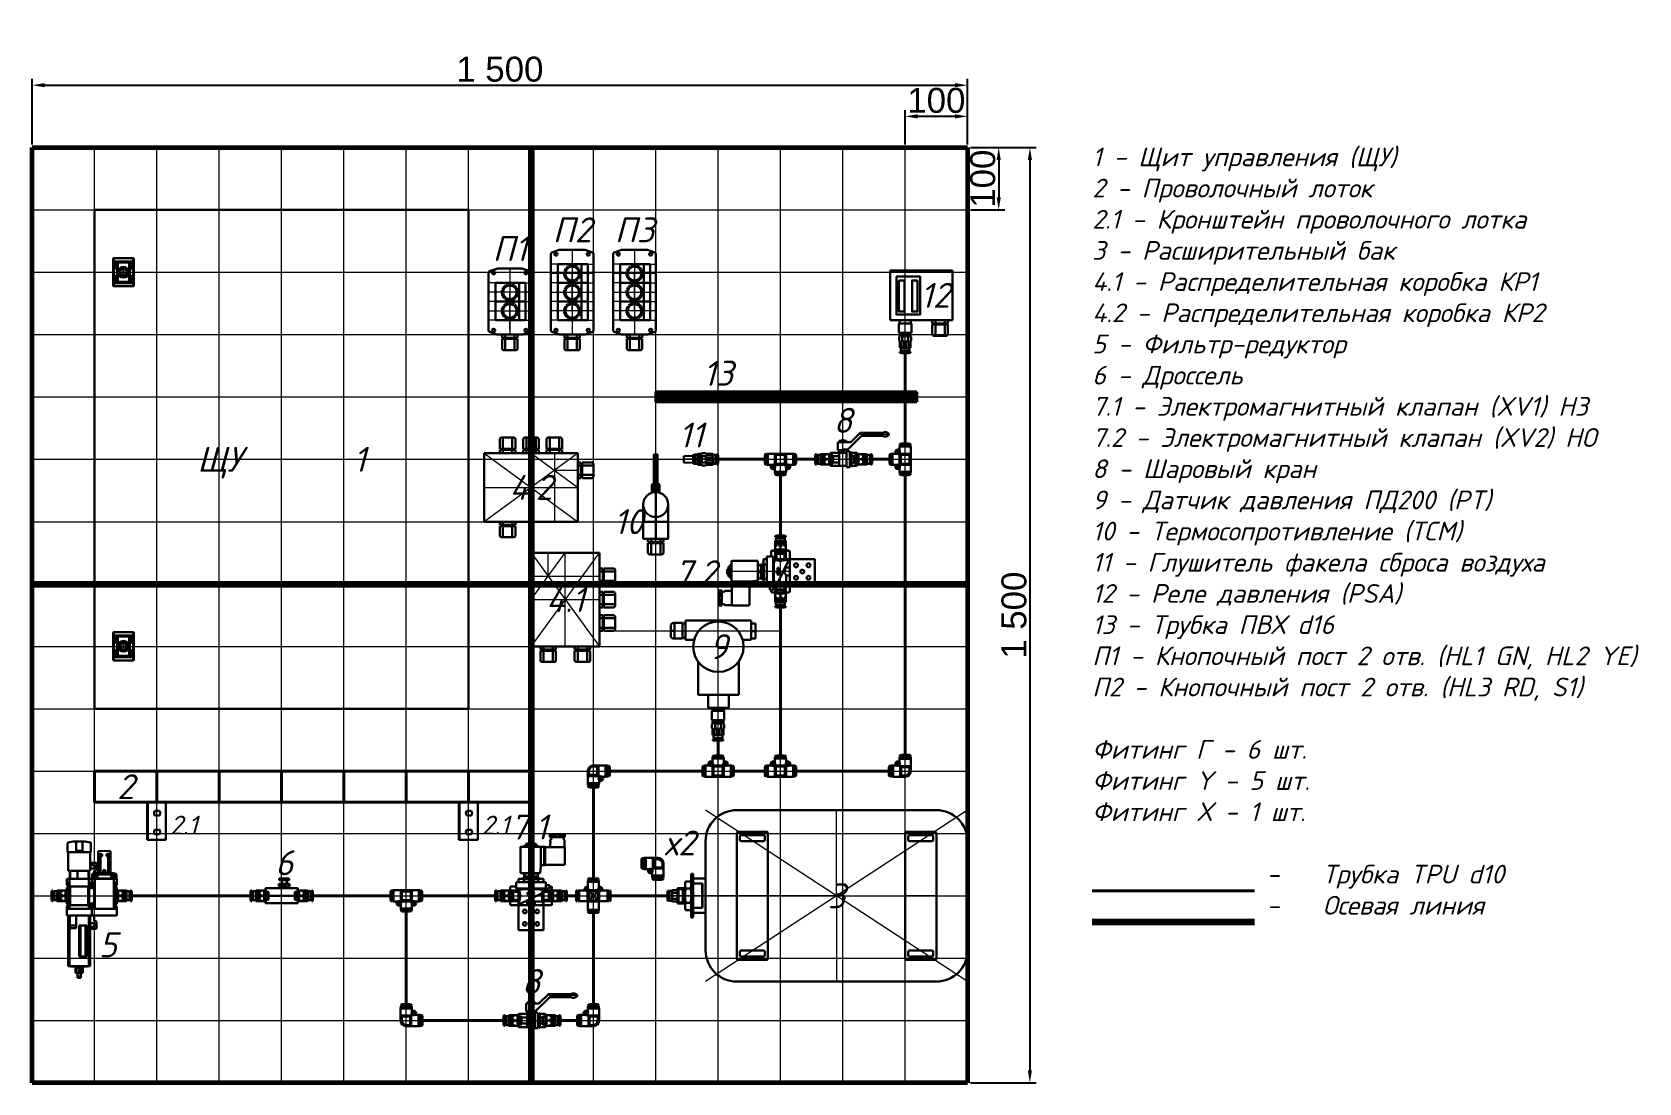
# Model space of a CAD drawing. Header units: millimetres. Extents: x 0 to 53000, y -591 to 24400.
# Drawn here: x 6000 to 8577, y 3900 to 5585 of the extents above; entities that cross this region are included whole.
import ezdxf
from ezdxf.enums import TextEntityAlignment as Align

# ---------------------------------------------------------------- set-up
doc = ezdxf.new("R2010")
doc.units = ezdxf.units.MM
doc.linetypes.add('Ш4х1_Гост_ЕСКД', pattern=[5, 4, -1])
doc.layers.add('Осевая', color=10, linetype='Continuous', lineweight=100, transparency=0.4)
doc.layers.add('Сетка', color=9, linetype='Continuous', lineweight=20, transparency=0.3)
for name, color, linetype, lineweight in [('Основная', 7, 'Continuous', 30), ('Сетчатый лоток', 6, 'Continuous', 40), ('Трубка', 5, 'Continuous', 40), ('Трубка ПВХ', 8, 'Continuous', 40), ('Штриховая', 7, 'Ш4х1_Гост_ЕСКД', 30)]:
    doc.layers.add(name, color=color, linetype=linetype, lineweight=lineweight)
doc.layers.add('Привязки', color=2, linetype='Continuous', lineweight=0, plot=False, transparency=0.8)
doc.layers.add('размеры', color=3, linetype='Continuous')
doc.styles.get("Standard").update_dxf_attribs({"font": 'arial.ttf'})
doc.styles.add('текст', font='isocpeui.ttf')
doc.dimstyles.new('ISO2', dxfattribs={"dimtxt": 20, "dimasz": 20, "dimexe": 10, "dimexo": 5, "dimgap": 5, "dimtad": 1, "dimdec": 4, "dimdsep": 46, "dimlunit": 6, "dimtxsty": 'Standard', "dimcen": 20, "dimadec": 0, "dimazin": 0, "dimtfac": 1, "dimtdec": 4, "dimtmove": 0, "dimatfit": 3, "dimfxl": 1, "dimtolj": 1, "dimtzin": 0, "dimarcsym": 0})

msp = doc.modelspace()

# ---------------------------------------------------------------- texts
at = {"layer": 'Основная', "style": 'текст'}
for s, width, heights, insert, char_height, attachment_point in [('1 - Щит управления (ЩУ)\\P2 - Проволочный лоток\\P2.1 - Кронштейн проволочного лотка\\P3 - Расширительный бак\\P4.1 - Распределительная коробка КР1\\P4.2 - Распределительная коробка КР2\\P5 - Фильтр-редуктор\\P6 - Дроссель\\P7.1 - Электромагнитный клапан (XV1) НЗ\\P7.2 - Электромагнитный клапан (XV2) НО\\P8 - Шаровый кран\\P9 - Датчик давления ПД200 (PT)\\P10 - Термосопротивление (ТСМ)\\P11 - Глушитель факела сброса воздуха\\P12 - Реле давления (PSA)\\P13 - Трубка ПВХ d16\\PП1 - Кнопочный пост 2 отв. (HL1 GN, HL2 YE)\\PП2 - Кнопочный пост 2 отв. (HL3 RD, S1)\\P\\PФитинг Г - 6 шт.\\PФитинг Y - 5 шт.\\PФитинг X - 1 шт.\\P\\P\\pxi-3,l12.31818,t12.31818;-^IТрубка TPU d10\\P-^IОсевая линия', 1330.5998285, [1530.06764], (7700, 5400), 30, 1), ('13', 110, [0], (7100, 5038), 40, 5), ('4.2', 110, [0], (6800, 4855), 40, 5), ('4.1', 110, [0], (6855, 4675), 40, 5), ('2', 100, [0], (6150, 4375), 40, 5)]:
    msp.add_mtext_dynamic_manual_height_columns(s, width=width, gutter_width=200, heights=heights, dxfattribs=dict(at, insert=insert, char_height=char_height, attachment_point=attachment_point))

# ---------------------------------------------------------------- blocks, each defined once
blk = doc.blocks.new('Штуцер переходной М20х1.5 - G14')
at = {"layer": 'Основная'}
for p, q in [((-38.6, 12.5), (-39, 12.1)), ((-39, -12.1), (-39, 12.1)), ((-28, 12.5), (-38.6, 12.5)), ((-38.6, -12.5), (-38.6, 12.5)), ((-27.2, 23.1), (-28, 20)), ((-28, -20), (-28, 20)), ((-18.8, 23.1), (-27.2, 23.1)), ((-18.8, 11.5), (-27.2, 11.5)), ((-18, 20), (-18.8, 23.1)), ((-18, -20), (-18, 20)), ((-0.4, 19.5), (-18, 19.5)), ((0, 19.1), (-0.4, 19.5)), ((-0.4, -19.5), (-0.4, 19.5)), ((0, -19.1), (0, 19.1)), ((-39, -12.1), (-38.6, -12.5)), ((-38.6, -12.5), (-28, -12.5)), ((-28, -20), (-27.2, -23.1)), ((-18.8, -11.5), (-27.2, -11.5)), ((-18.8, -23.1), (-27.2, -23.1)), ((-18.8, -23.1), (-18, -20)), ((-18, -19.5), (-0.4, -19.5)), ((-0.4, -19.5), (0, -19.1))]:
    blk.add_line(p, q, dxfattribs=at)
for points in [[(-28, 17.3), (-27.9, 18.8), (-27.8, 20.2), (-27.5, 21.7), (-27.2, 23.1)], [(-27.2, 11.5), (-27.5, 13), (-27.8, 14.4), (-27.9, 15.9), (-28, 17.3)], [(-28, 0), (-28, 2.2), (-27.9, 4.3), (-27.7, 6.5), (-27.5, 8.7), (-27.2, 11.5)], [(-27.2, -11.5), (-27.5, -8.7), (-27.8, -5.8), (-27.9, -2.9), (-28, 0)], [(-18.8, 23.1), (-18.5, 21.7), (-18.2, 20.2), (-18.1, 18.8), (-18, 17.3)], [(-18, 17.3), (-18.1, 15.9), (-18.2, 14.4), (-18.5, 13), (-18.8, 11.5)], [(-18.8, 11.5), (-18.5, 8.7), (-18.3, 6.5), (-18.1, 4.3), (-18, 2.2), (-18, 0)], [(-18, 0), (-18.1, -2.9), (-18.2, -5.8), (-18.5, -8.7), (-18.8, -11.5)], [(-28, -17.3), (-27.9, -15.9), (-27.8, -14.4), (-27.5, -13), (-27.2, -11.5)], [(-27.2, -23.1), (-27.5, -21.7), (-27.8, -20.2), (-27.9, -18.8), (-28, -17.3)], [(-18.8, -11.5), (-18.5, -13), (-18.2, -14.4), (-18.1, -15.9), (-18, -17.3)], [(-18, -17.3), (-18.1, -18.8), (-18.2, -20.2), (-18.5, -21.7), (-18.8, -23.1)]]:
    blk.add_lwpolyline(points, dxfattribs=at)
blk.add_point((0, 0), dxfattribs=at)
blk = doc.blocks.new('Штуцер цанговый G12-10')
at = {"layer": 'Основная'}
for p, q in [((1.2, 10.5), (0, 9.3)), ((0, -9.3), (0, 9.3)), ((8.5, 10.5), (1.2, 10.5)), ((1.2, -10.5), (1.2, 10.5)), ((8.5, -12.5), (8.5, 12.5)), ((9.5, 12.5), (8.5, 12.5)), ((9.5, -12.5), (9.5, 12.5)), ((9.5, 9.2), (17.8, 9.2)), ((9.5, 4.6), (17.8, 4.6)), ((18.5, 8), (17.8, 9.2)), ((18.5, -8), (18.5, 8)), ((22.8, 8), (18.5, 8)), ((23, 7.8), (22.8, 8)), ((22.8, -8), (22.8, 8)), ((23, -7.8), (23, 7.8)), ((23.8, 6), (23, 6)), ((24, 6.2), (23.8, 6)), ((23.8, -6), (23.8, 6)), ((24, -7.9), (24, 7.9)), ((25.3, 7.9), (24, 7.9)), ((25.5, 7.7), (25.3, 7.9)), ((25.3, -7.9), (25.3, 7.9)), ((25.5, -7.7), (25.5, 7.7)), ((0, -9.3), (1.2, -10.5)), ((1.2, -10.5), (8.5, -10.5)), ((8.5, -12.5), (9.5, -12.5)), ((9.5, -4.6), (17.8, -4.6)), ((9.5, -9.2), (17.8, -9.2)), ((17.8, -9.2), (18.5, -8)), ((18.5, -8), (22.8, -8)), ((22.8, -8), (23, -7.8)), ((23, -6), (23.8, -6)), ((23.8, -6), (24, -6.2)), ((24, -7.9), (25.3, -7.9)), ((25.3, -7.9), (25.5, -7.7))]:
    blk.add_line(p, q, dxfattribs=at)
for points in [[(17.8, 9.2), (18.1, 8.7), (18.2, 8.4), (18.3, 8.1), (18.4, 7.8), (18.4, 7.5), (18.5, 7.2), (18.5, 6.9)], [(18.5, 6.9), (18.5, 6.8), (18.5, 6.5), (18.4, 6.2), (18.4, 6), (18.3, 5.7), (18.1, 5.2), (17.8, 4.6)], [(17.8, 4.6), (18, 3.8), (18.2, 3), (18.3, 2.1), (18.4, 1.2), (18.5, 0.6), (18.5, 0)], [(18.5, 0), (18.5, -0.9), (18.4, -1.7), (18.3, -2.6), (18.1, -3.5), (17.8, -4.6)], [(17.8, -4.6), (18.1, -5.2), (18.2, -5.5), (18.3, -5.8), (18.4, -6), (18.4, -6.3), (18.5, -6.6), (18.5, -6.9)], [(18.5, -6.9), (18.5, -7.1), (18.5, -7.4), (18.4, -7.6), (18.4, -7.9), (18.3, -8.2), (18.1, -8.7), (17.8, -9.2)]]:
    blk.add_lwpolyline(points, dxfattribs=at)
blk.add_point((8.5, 0), dxfattribs=at)
blk.add_point((8.5, 0), dxfattribs=at)
blk = doc.blocks.new('Бак-ресивер')
at = {"layer": 'Основная'}
for p, q in [((-160, 137.5), (160, 137.5)), ((-210, -87.5), (-210, 87.5)), ((-160, 100.5), (-160, 0)), ((-160, 97.5), (-160, 87.5)), ((-112, 102.5), (-158, 102.5)), ((-155, 95.5), (-155, 89.5)), ((-153, 97.5), (-117, 97.5)), ((-153, 87.5), (-117, 87.5)), ((-115, 95.5), (-115, 89.5)), ((-110, -100.5), (-110, 100.5)), ((110, -100.5), (110, 100.5)), ((112, 102.5), (158, 102.5)), ((115, 95.5), (115, 89.5)), ((153, 97.5), (117, 97.5)), ((153, 87.5), (117, 87.5)), ((155, 95.5), (155, 89.5)), ((160, 100.5), (160, 0)), ((160, 97.5), (160, 87.5)), ((210, 87.5), (210, -87.5)), ((230, 27.5), (210, 27.5)), ((230, 35), (230, -35)), ((230, 35), (233, 35)), ((230, 35), (230, 27.5)), ((233, 35), (233, 35)), ((233, 35), (233, -26)), ((233, -35), (233, 35)), ((-160, 0), (-160, -100.5)), ((160, 0), (160, -100.5)), ((230, -27.5), (210, -27.5)), ((230, -35), (233, -35)), ((-158, -102.5), (-112, -102.5)), ((-155, -95.5), (-155, -89.5)), ((-153, -87.5), (-117, -87.5)), ((-153, -97.5), (-117, -97.5)), ((-115, -95.5), (-115, -89.5)), ((158, -102.5), (112, -102.5)), ((115, -95.5), (115, -89.5)), ((153, -87.5), (117, -87.5)), ((153, -97.5), (117, -97.5)), ((155, -95.5), (155, -89.5)), ((160, -137.5), (-160, -137.5))]:
    blk.add_line(p, q, dxfattribs=at)
for centre, radius, start, end in [((-160, 87.5), 50, 90, 180), ((160, 87.5), 50, 0, 90), ((-158, 100.5), 2, 90, 180), ((-153, 95.5), 2, 90, 180), ((-153, 89.5), 2, 180, 270), ((-117, 95.5), 2, 0, 90), ((-117, 89.5), 2, 270, 0), ((-112, 100.5), 2, 0, 90), ((112, 100.5), 2, 90, 180), ((117, 95.5), 2, 90, 180), ((117, 89.5), 2, 180, 270), ((153, 95.5), 2, 0, 90), ((153, 89.5), 2, 270, 0), ((158, 100.5), 2, 0, 90), ((-160, -87.5), 50, 180, 270), ((-158, -100.5), 2, 180, 270), ((-153, -89.5), 2, 90, 180), ((-153, -95.5), 2, 180, 270), ((-117, -89.5), 2, 0, 90), ((-117, -95.5), 2, 270, 0), ((-112, -100.5), 2, 270, 0), ((112, -100.5), 2, 180, 270), ((117, -89.5), 2, 90, 180), ((117, -95.5), 2, 180, 270), ((153, -89.5), 2, 0, 90), ((153, -95.5), 2, 270, 0), ((158, -100.5), 2, 270, 0), ((160, -87.5), 50, 270, 0)]:
    blk.add_arc(centre, radius, start, end, dxfattribs=at)
at = {"layer": 'Привязки'}
for p, q in [((-210, -137.5), (210, 137.5)), ((-210, 137.5), (210, -137.5)), ((0, 0), (0, 137.5)), ((0, 0), (-210, 0)), ((-160, 0), (-110, 0)), ((0, 0), (0, -137.5)), ((0, 0), (210, 0)), ((160, 0), (110, 0)), ((210, 0), (271, 0))]:
    blk.add_line(p, q, dxfattribs=at)
at = {"layer": 'Основная', "rotation": 180}
blk.add_blockref('Штуцер переходной М20х1.5 - G14', (215, 0), dxfattribs=at)
at = {"layer": 'Основная', "xscale": -1, "rotation": 180}
blk.add_blockref('Штуцер цанговый G12-10', (245.5, 0), dxfattribs=at)
at = {"style": 'текст'}
blk.add_attdef('№', text='', height=40, dxfattribs=at).set_placement((0, 0), align=Align.MIDDLE_CENTER)
blk = doc.blocks.new('*U350')
at = {"layer": 'Сетка'}
blk.add_line((0, -1000), (0, 500), dxfattribs=at)
blk = doc.blocks.new('*U351')
at = {"layer": 'Сетка', "color": 0, "linetype": 'ByBlock', "lineweight": -2, "transparency": 16777216}
for p in [(0, 0), (100, 0), (200, 0), (300, 0), (400, 0), (500, 0), (600, 0), (700, 0), (800, 0), (900, 0), (1000, 0), (1100, 0), (1200, 0), (1300, 0), (1400, 0), (1500, 0)]:
    blk.add_blockref('*U350', p, dxfattribs=at)
blk = doc.blocks.new('*U352')
at = {"layer": 'Сетка'}
blk.add_line((-800, 0), (700, 0), dxfattribs=at)
blk = doc.blocks.new('*U353')
at = {"layer": 'Сетка', "color": 0, "linetype": 'ByBlock', "lineweight": -2, "transparency": 16777216}
for p in [(0, 1500), (0, 1400), (0, 1300), (0, 1200), (0, 1100), (0, 1000), (0, 900), (0, 800), (0, 700), (0, 600), (0, 500), (0, 400), (0, 300), (0, 200), (0, 100), (0, 0)]:
    blk.add_blockref('*U352', p, dxfattribs=at)
blk = doc.blocks.new('ЩУ (800х600х300)')
at = {"layer": 'Основная'}
for p, q in [((300, 800), (-300, 800)), ((-300, 800), (-300, 0)), ((300, 0), (300, 800)), ((-300, 0), (300, 0))]:
    blk.add_line(p, q, dxfattribs=at)
at = {"layer": 'Основная', "color": 7, "linetype": 'Continuous', "lineweight": 15}
blk.add_line((-300, 796.4), (-300, 3.6), dxfattribs=at)
at = {"layer": 'Основная', "linetype": 'Continuous'}
for p, q in [((-269, 722.5), (-269, 717.5)), ((-269, 722.5), (-238, 722.5)), ((-238, 722.5), (-238, 717.5)), ((-270, 717.1), (-270, 715.5)), ((-270, 715.5), (-269, 715.5)), ((-270, 684.5), (-270, 715.5)), ((-269, 717.5), (-269, 715.5)), ((-269, 717.5), (-238, 717.5)), ((-238, 715.5), (-269, 715.5)), ((-269, 684.5), (-269, 715.5)), ((-266.3, 706), (-266.3, 714.5)), ((-265.3, 714.5), (-265.3, 706)), ((-263.8, 685.5), (-263.8, 714.5)), ((-262.8, 714.5), (-262.8, 685.5)), ((-260.1, 701.5), (-258.4, 701.5)), ((-258.4, 698.5), (-260.1, 698.5)), ((-248.6, 701.5), (-246.9, 701.5)), ((-246.9, 698.5), (-248.6, 698.5)), ((-244.3, 685.5), (-244.3, 714.5)), ((-243.3, 714.5), (-243.3, 685.5)), ((-241.8, 706), (-241.8, 714.5)), ((-240.8, 714.5), (-240.8, 706)), ((-238, 715.5), (-238, 717.5)), ((-238, 715.5), (-237, 715.5)), ((-238, 715.5), (-238, 684.5)), ((-237, 715.5), (-237, 717.1)), ((-237, 684.5), (-237, 715.5)), ((-270, 684.5), (-270, 682.9)), ((-269, 684.5), (-270, 684.5)), ((-269, 684.5), (-269, 682.5)), ((-238, 684.5), (-269, 684.5)), ((-238, 682.5), (-269, 682.5)), ((-269, 682.5), (-269, 677.5)), ((-238, 677.5), (-269, 677.5)), ((-266.3, 685.5), (-266.3, 694)), ((-265.3, 694), (-265.3, 685.5)), ((-241.8, 685.5), (-241.8, 694)), ((-240.8, 694), (-240.8, 685.5)), ((-238, 682.5), (-238, 684.5)), ((-237, 684.5), (-238, 684.5)), ((-238, 677.5), (-238, 682.5)), ((-237, 682.9), (-237, 684.5)), ((-270, 117.2), (-270, 115.6)), ((-270, 115.6), (-269, 115.6)), ((-270, 84.6), (-270, 115.6)), ((-269, 122.6), (-269, 117.6)), ((-269, 122.6), (-238, 122.6)), ((-269, 117.6), (-269, 115.6)), ((-269, 117.6), (-238, 117.6)), ((-238, 115.6), (-269, 115.6)), ((-269, 84.6), (-269, 115.6)), ((-266.3, 106.1), (-266.3, 114.6)), ((-265.3, 114.6), (-265.3, 106.1)), ((-263.8, 85.6), (-263.8, 114.6)), ((-262.8, 114.6), (-262.8, 85.6)), ((-244.3, 85.6), (-244.3, 114.6)), ((-243.3, 114.6), (-243.3, 85.6)), ((-241.8, 106.1), (-241.8, 114.6)), ((-240.8, 114.6), (-240.8, 106.1)), ((-238, 122.6), (-238, 117.6)), ((-238, 115.6), (-238, 117.6)), ((-238, 115.6), (-237, 115.6)), ((-238, 115.6), (-238, 84.6)), ((-237, 115.6), (-237, 117.2)), ((-237, 84.6), (-237, 115.6)), ((-270, 84.6), (-270, 83)), ((-269, 84.6), (-270, 84.6)), ((-269, 84.6), (-269, 82.7)), ((-238, 84.6), (-269, 84.6)), ((-238, 82.7), (-269, 82.7)), ((-269, 82.7), (-269, 77.6)), ((-238, 77.6), (-269, 77.6)), ((-266.3, 85.6), (-266.3, 94.1)), ((-265.3, 94.1), (-265.3, 85.6)), ((-260.1, 101.6), (-258.4, 101.6)), ((-258.4, 98.6), (-260.1, 98.6)), ((-248.6, 101.6), (-246.9, 101.6)), ((-246.9, 98.6), (-248.6, 98.6)), ((-241.8, 85.6), (-241.8, 94.1)), ((-240.8, 94.1), (-240.8, 85.6)), ((-238, 82.7), (-238, 84.6)), ((-237, 84.6), (-238, 84.6)), ((-238, 77.6), (-238, 82.7)), ((-237, 83), (-237, 84.6))]:
    blk.add_line(p, q, dxfattribs=at)
at = {"layer": 'Основная', "linetype": 'Continuous', "flags": 128}
for points in [[(-269, 717.5), (-269.2, 717.5), (-269.4, 717.4), (-269.6, 717.4), (-269.7, 717.3), (-269.8, 717.3), (-269.9, 717.2), (-270, 717.1), (-270, 717.1)], [(-237, 717.1), (-237, 717.1), (-237.1, 717.2), (-237.2, 717.3), (-237.3, 717.3), (-237.4, 717.4), (-237.6, 717.4), (-237.8, 717.5), (-238, 717.5)], [(-270, 682.9), (-270, 682.9), (-269.9, 682.8), (-269.8, 682.7), (-269.7, 682.7), (-269.6, 682.6), (-269.4, 682.6), (-269.2, 682.5), (-269, 682.5)], [(-238, 682.5), (-237.8, 682.5), (-237.6, 682.6), (-237.4, 682.6), (-237.3, 682.7), (-237.2, 682.7), (-237.1, 682.8), (-237, 682.9), (-237, 682.9)], [(-269, 117.6), (-269.2, 117.6), (-269.4, 117.5), (-269.6, 117.5), (-269.7, 117.5), (-269.8, 117.4), (-269.9, 117.3), (-270, 117.3), (-270, 117.2)], [(-237, 117.2), (-237, 117.3), (-237.1, 117.3), (-237.2, 117.4), (-237.3, 117.5), (-237.4, 117.5), (-237.6, 117.5), (-237.8, 117.6), (-238, 117.6)], [(-270, 83), (-270, 83), (-269.9, 82.9), (-269.8, 82.8), (-269.7, 82.8), (-269.6, 82.7), (-269.4, 82.7), (-269.2, 82.7), (-269, 82.7)], [(-238, 82.7), (-237.8, 82.7), (-237.6, 82.7), (-237.4, 82.7), (-237.3, 82.8), (-237.2, 82.8), (-237.1, 82.9), (-237, 83), (-237, 83)]]:
    blk.add_lwpolyline(points, dxfattribs=at)
at = {"layer": 'Основная', "linetype": 'Continuous'}
for centre, radius in [((-253.5, 700), 8.55), ((-253.5, 700), 8.05), ((-253.5, 700), 7.75), ((-253.5, 700), 1.3), ((-253.5, 100.1), 8.55), ((-253.5, 100.1), 8.05), ((-253.5, 100.1), 7.75), ((-253.5, 100.1), 1.3)]:
    blk.add_circle(centre, radius, dxfattribs=at)
for centre, radius, start, end in [((-265.8, 714.5), 0.5, 360, 180), ((-265.8, 706), 0.5, 180, 360), ((-263.3, 714.5), 0.5, 360, 180), ((-253.5, 700), 6.75, 167.1604, 192.8396), ((-253.5, 700), 5.1, 17.1046, 162.8954), ((-253.5, 700), 5.1, 197.1046, 342.8954), ((-253.5, 700), 6.75, 347.1604, 12.8396), ((-243.8, 714.5), 0.5, 0, 180), ((-241.3, 714.5), 0.5, 0, 180), ((-241.3, 706), 0.5, 180, 0), ((-265.8, 694), 0.5, 0, 180), ((-265.8, 685.5), 0.5, 180, 0), ((-263.3, 685.5), 0.5, 180, 360), ((-243.8, 685.5), 0.5, 180, 0), ((-241.3, 694), 0.5, 0, 180), ((-241.3, 685.5), 0.5, 180, 0), ((-265.8, 114.6), 0.5, 360, 180), ((-265.8, 106.1), 0.5, 180, 360), ((-263.3, 114.6), 0.5, 360, 180), ((-253.5, 100.1), 5.1, 17.1046, 162.8954), ((-243.8, 114.6), 0.5, 0, 180), ((-241.3, 114.6), 0.5, 0, 180), ((-241.3, 106.1), 0.5, 180, 0), ((-265.8, 94.1), 0.5, 0, 180), ((-265.8, 85.6), 0.5, 180, 0), ((-263.3, 85.6), 0.5, 180, 360), ((-253.5, 100.1), 6.75, 167.1604, 192.8396), ((-253.5, 100.1), 5.1, 197.1046, 342.8954), ((-253.5, 100.1), 6.75, 347.1604, 12.8396), ((-243.8, 85.6), 0.5, 180, 0), ((-241.3, 94.1), 0.5, 0, 180), ((-241.3, 85.6), 0.5, 180, 0)]:
    blk.add_arc(centre, radius, start, end, dxfattribs=at)
for points, knots in [([(-269, 722.5), (-269.1, 722.5), (-269.3, 722.5), (-269.6, 722.3), (-269.8, 722.2), (-269.9, 722), (-270, 721.7), (-270, 721.6), (-270, 721.5)], [0, 0, 0, 0, 0.242744, 0.369464, 0.499575, 0.715712, 0.849427, 1, 1, 1, 1]), ([(-270, 717.1), (-270, 718), (-270, 719.9), (-270, 721), (-270, 721.5)], [0, 0, 0, 0, 0.499999, 1, 1, 1, 1]), ([(-238, 722.5), (-237.9, 722.5), (-237.7, 722.5), (-237.4, 722.3), (-237.2, 722.2), (-237.1, 722), (-237, 721.7), (-237, 721.6), (-237, 721.5)], [0, 0, 0, 0, 0.2427098, 0.3694308, 0.4995431, 0.7156709, 0.8494065, 1, 1, 1, 1]), ([(-237, 717.1), (-237, 718), (-237, 719.9), (-237, 721), (-237, 721.5)], [0, 0, 0, 0, 0.499999, 1, 1, 1, 1]), ([(-270, 678.5), (-270, 679), (-270, 680.1), (-270, 682), (-270, 682.9)], [0, 0, 0, 0, 0.499999, 1, 1, 1, 1]), ([(-270, 678.5), (-270, 678.4), (-270, 678.3), (-269.9, 678), (-269.8, 677.8), (-269.6, 677.7), (-269.3, 677.5), (-269.1, 677.5), (-269, 677.5)], [0, 0, 0, 0, 0.150577, 0.284312, 0.500451, 0.630551, 0.75729, 1, 1, 1, 1]), ([(-238, 677.5), (-237.9, 677.5), (-237.7, 677.5), (-237.4, 677.7), (-237.2, 677.8), (-237.1, 678), (-237, 678.3), (-237, 678.4), (-237, 678.5)], [0, 0, 0, 0, 0.242738, 0.369459, 0.499571, 0.71571, 0.849444, 1, 1, 1, 1]), ([(-237, 678.5), (-237, 679), (-237, 680.1), (-237, 682), (-237, 682.9)], [0, 0, 0, 0, 0.499999, 1, 1, 1, 1]), ([(-269, 122.6), (-269.1, 122.6), (-269.3, 122.6), (-269.6, 122.5), (-269.8, 122.3), (-269.9, 122.1), (-270, 121.8), (-270, 121.7), (-270, 121.6)], [0, 0, 0, 0, 0.2427471, 0.3694667, 0.4995773, 0.7157135, 0.849428, 1, 1, 1, 1]), ([(-270, 117.2), (-270, 118.1), (-270, 120), (-270, 121.1), (-270, 121.6)], [0, 0, 0, 0, 0.499999, 1, 1, 1, 1]), ([(-238, 122.6), (-237.9, 122.6), (-237.7, 122.6), (-237.4, 122.5), (-237.2, 122.3), (-237.1, 122.1), (-237, 121.8), (-237, 121.7), (-237, 121.6)], [0, 0, 0, 0, 0.242708, 0.369436, 0.499548, 0.715673, 0.849408, 1, 1, 1, 1]), ([(-237, 117.2), (-237, 118.1), (-237, 120), (-237, 121.1), (-237, 121.6)], [0, 0, 0, 0, 0.499999, 1, 1, 1, 1]), ([(-270, 78.6), (-270, 79.1), (-270, 80.2), (-270, 82.1), (-270, 83)], [0, 0, 0, 0, 0.500001, 1, 1, 1, 1]), ([(-270, 78.6), (-270, 78.5), (-270, 78.4), (-269.9, 78.1), (-269.8, 77.9), (-269.6, 77.8), (-269.3, 77.6), (-269.1, 77.6), (-269, 77.6)], [0, 0, 0, 0, 0.150593, 0.284327, 0.500446, 0.630557, 0.757293, 1, 1, 1, 1]), ([(-238, 77.6), (-237.9, 77.6), (-237.7, 77.6), (-237.4, 77.8), (-237.2, 77.9), (-237.1, 78.1), (-237, 78.4), (-237, 78.5), (-237, 78.6)], [0, 0, 0, 0, 0.2427401, 0.3694609, 0.4995726, 0.7157108, 0.8494266, 1, 1, 1, 1]), ([(-237, 78.6), (-237, 79.1), (-237, 80.2), (-237, 82.1), (-237, 83)], [0, 0, 0, 0, 0.500001, 1, 1, 1, 1])]:
    blk.add_open_spline(points, degree=3, knots=knots, dxfattribs=at)
at = {"layer": 'Основная', "style": 'текст'}
blk.add_attdef('ЩУ', text='', height=40, dxfattribs=at).set_placement((0, 400), align=Align.MIDDLE_CENTER)
blk = doc.blocks.new('*D354')
at = {"layer": 'Defpoints', "color": 0, "transparency": 16777216}
for p in [(7500, 5500), (6000, 5400), (7500, 5400)]:
    blk.add_point(p, dxfattribs=at)
at = {"layer": 'размеры', "color": 0, "lineweight": -2, "transparency": 16777216}
for p, q in [((6000, 5405), (6000, 5510)), ((6020, 5500), (7480, 5500)), ((7500, 5405), (7500, 5510))]:
    blk.add_line(p, q, dxfattribs=at)
at = {"layer": 'размеры', "color": 0, "transparency": 16777216}
for points in [[(6020, 5503.3), (6020, 5496.7), (6000, 5500)], [(7480, 5503.3), (7480, 5496.7), (7500, 5500)]]:
    blk.add_solid(points, dxfattribs=at)
at = {"layer": 'размеры', "color": 0, "transparency": 16777216, "insert": (6750, 5525.4), "char_height": 40, "attachment_point": 5}
blk.add_mtext('\\A1;1\xa0500', dxfattribs=at)
blk = doc.blocks.new('*D355')
at = {"layer": 'Defpoints', "color": 0, "transparency": 16777216}
for p in [(7500, 5400), (7500, 3900), (7600, 3900)]:
    blk.add_point(p, dxfattribs=at)
at = {"layer": 'размеры', "color": 0, "lineweight": -2, "transparency": 16777216}
for p, q in [((7505, 5400), (7610, 5400)), ((7600, 5380), (7600, 3920)), ((7505, 3900), (7610, 3900))]:
    blk.add_line(p, q, dxfattribs=at)
at = {"layer": 'размеры', "color": 0, "transparency": 16777216}
for points in [[(7596.7, 5380), (7603.3, 5380), (7600, 5400)], [(7596.7, 3920), (7603.3, 3920), (7600, 3900)]]:
    blk.add_solid(points, dxfattribs=at)
at = {"layer": 'размеры', "color": 0, "transparency": 16777216, "insert": (7574.6, 4650), "char_height": 40, "attachment_point": 5, "rotation": 90}
blk.add_mtext('\\A1;1\xa0500', dxfattribs=at)
blk = doc.blocks.new('*D356')
at = {"layer": 'Defpoints', "color": 0, "transparency": 16777216}
for p in [(7500, 5400), (7500, 5300), (7550, 5300)]:
    blk.add_point(p, dxfattribs=at)
at = {"layer": 'размеры', "color": 0, "lineweight": -2, "transparency": 16777216}
for p, q in [((7505, 5400), (7560, 5400)), ((7550, 5380), (7550, 5320)), ((7505, 5300), (7560, 5300))]:
    blk.add_line(p, q, dxfattribs=at)
at = {"layer": 'размеры', "color": 0, "transparency": 16777216}
for points in [[(7546.7, 5380), (7553.3, 5380), (7550, 5400)], [(7546.7, 5320), (7553.3, 5320), (7550, 5300)]]:
    blk.add_solid(points, dxfattribs=at)
at = {"layer": 'размеры', "color": 0, "transparency": 16777216, "insert": (7524.6, 5350), "char_height": 40, "attachment_point": 5, "rotation": 90}
blk.add_mtext('\\A1;100', dxfattribs=at)
blk = doc.blocks.new('*D357')
at = {"layer": 'Defpoints', "color": 0, "transparency": 16777216}
for p in [(7400, 5450), (7400, 5400), (7500, 5400)]:
    blk.add_point(p, dxfattribs=at)
at = {"layer": 'размеры', "color": 0, "lineweight": -2, "transparency": 16777216}
for p, q in [((7400, 5405), (7400, 5460)), ((7480, 5450), (7420, 5450)), ((7500, 5405), (7500, 5460))]:
    blk.add_line(p, q, dxfattribs=at)
at = {"layer": 'размеры', "color": 0, "transparency": 16777216}
for points in [[(7420, 5453.3), (7420, 5446.7), (7400, 5450)], [(7480, 5453.3), (7480, 5446.7), (7500, 5450)]]:
    blk.add_solid(points, dxfattribs=at)
at = {"layer": 'размеры', "color": 0, "transparency": 16777216, "insert": (7450, 5475.4), "char_height": 40, "attachment_point": 5}
blk.add_mtext('\\A1;100', dxfattribs=at)
blk = doc.blocks.new('Фильтр-редуктор')
at = {"layer": 'Основная'}
for p, q in [((2400.5, 496.1), (2400.5, 481.6)), ((2426.1, 498.8), (2412.1, 498.8)), ((2414.1, 483.6), (2414.1, 498.8)), ((2424.1, 483.6), (2424.1, 498.8)), ((2437.7, 481.6), (2437.7, 496.1)), ((2368.9, 478.6), (2368.9, 483)), ((2375.4, 478.6), (2368.9, 478.6)), ((2368.9, 478.1), (2374.9, 478.1)), ((2368.9, 445.8), (2368.9, 478.1)), ((2369.4, 478.1), (2369.4, 478.6)), ((2372.4, 447.6), (2372.4, 475.6)), ((2372.4, 475.6), (2374.9, 475.6)), ((2375.4, 475.1), (2372.9, 475.1)), ((2372.9, 475.1), (2372.9, 448.1)), ((2374.9, 475.6), (2374.9, 478.1)), ((2375.4, 478.6), (2375.4, 475.1)), ((2382.4, 475.1), (2382.4, 478.6)), ((2388.9, 478.6), (2382.4, 478.6)), ((2384.9, 475.1), (2382.4, 475.1)), ((2382.9, 478.1), (2388.9, 478.1)), ((2382.9, 478.1), (2382.9, 475.6)), ((2382.9, 475.6), (2385.4, 475.6)), ((2384.9, 448.1), (2384.9, 475.1)), ((2385.4, 475.6), (2385.4, 447.6)), ((2388.4, 478.6), (2388.4, 478.1)), ((2388.9, 483), (2388.9, 478.6)), ((2388.9, 478.1), (2388.9, 445.8)), ((2401.5, 464.5), (2392.5, 464.5)), ((2437.7, 481.6), (2400.5, 481.6)), ((2401.5, 481.6), (2401.5, 451.8)), ((2414.1, 483.6), (2424.1, 483.6)), ((2436.7, 451.8), (2436.7, 481.6)), ((2358.9, 438.6), (2358.9, 432.6)), ((2358.9, 438.6), (2398.9, 438.6)), ((2359.5, 445.8), (2359.5, 439.1)), ((2359.5, 439.1), (2360, 438.6)), ((2398.3, 439.1), (2359.5, 439.1)), ((2359.7, 443.9), (2359.8, 444.1)), ((2367.9, 443.9), (2359.7, 443.9)), ((2359.7, 441.3), (2359.7, 443.9)), ((2367.9, 441.3), (2359.7, 441.3)), ((2359.8, 441.1), (2359.7, 441.3)), ((2359.8, 444.1), (2367.6, 444.1)), ((2367.6, 441.1), (2359.8, 441.1)), ((2363.4, 432.6), (2363.4, 438.6)), ((2363.5, 390.6), (2363.5, 438.6)), ((2367.6, 444.1), (2367.9, 443.9)), ((2367.9, 441.3), (2367.6, 441.1)), ((2367.9, 443.9), (2367.9, 441.3)), ((2388.9, 445.8), (2368.9, 445.8)), ((2377.4, 447.6), (2372.4, 447.6)), ((2372.9, 448.1), (2376.9, 448.1)), ((2376.9, 448.1), (2376.9, 452.6)), ((2376.9, 452.6), (2380.9, 452.6)), ((2380.4, 452.1), (2377.4, 452.1)), ((2377.4, 452.1), (2377.4, 447.6)), ((2380.4, 447.6), (2380.4, 452.1)), ((2385.4, 447.6), (2380.4, 447.6)), ((2380.9, 452.6), (2380.9, 448.1)), ((2380.9, 448.1), (2384.9, 448.1)), ((2390.2, 444.1), (2389.9, 443.9)), ((2389.9, 443.9), (2398.1, 443.9)), ((2389.9, 443.9), (2389.9, 441.3)), ((2389.9, 441.3), (2398.1, 441.3)), ((2389.9, 441.3), (2390.2, 441.1)), ((2398, 444.1), (2390.2, 444.1)), ((2390.2, 441.1), (2398, 441.1)), ((2391.5, 463.5), (2391.5, 452.4)), ((2394.3, 390.6), (2394.3, 438.6)), ((2394.4, 432.6), (2394.4, 438.6)), ((2395, 451.5), (2395, 447.4)), ((2397, 460.9), (2401, 460.9)), ((2401, 455.3), (2397, 455.3)), ((2397.8, 438.6), (2398.3, 439.1)), ((2398.1, 443.9), (2398, 444.1)), ((2398, 441.1), (2398.1, 441.3)), ((2398.1, 441.3), (2398.1, 443.9)), ((2398.3, 439.1), (2398.3, 445.8)), ((2398.9, 432.6), (2398.9, 438.6)), ((2399.1, 438.6), (2399.1, 432.6)), ((2399.1, 438.6), (2439.1, 438.6)), ((2401.5, 451.8), (2401.7, 451.6)), ((2436.7, 451.8), (2401.5, 451.8)), ((2436.5, 451.6), (2401.7, 451.6)), ((2403, 438.6), (2403, 451.5)), ((2403.6, 432.6), (2403.6, 438.6)), ((2403.7, 390.6), (2403.7, 438.6)), ((2404.1, 451.6), (2404.1, 438.6)), ((2422.1, 438.6), (2422.1, 451.6)), ((2433.8, 451.6), (2433.8, 438.6)), ((2434.1, 438.6), (2434.1, 451.6)), ((2434.5, 390.6), (2434.5, 438.6)), ((2434.6, 432.6), (2434.6, 438.6)), ((2436.5, 451.6), (2436.7, 451.8)), ((2439.1, 432.6), (2439.1, 438.6)), ((2358.8, 428.5), (2358.8, 432.6)), ((2358.8, 432.6), (2363.4, 432.6)), ((2358.8, 430.7), (2362.2, 430.7)), ((2358.8, 398.5), (2358.8, 424.7)), ((2358.8, 421.5), (2361.5, 421.5)), ((2358.8, 421.5), (2359.1, 419.9)), ((2359.1, 419.9), (2359.7, 419.9)), ((2359.1, 419.9), (2359.1, 403.3)), ((2360.2, 420.1), (2360.8, 421.2)), ((2362.2, 430.2), (2362.2, 432.6)), ((2363.2, 432.6), (2363.2, 390.6)), ((2395, 432.6), (2394.4, 432.6)), ((2394.6, 390.6), (2394.6, 432.6)), ((2395, 390.7), (2395, 432.6)), ((2395, 432.6), (2403, 432.6)), ((2397, 427.1), (2397, 426.1)), ((2398.5, 427.1), (2397, 427.1)), ((2397, 426.1), (2398.5, 426.1)), ((2399.5, 428.6), (2398.5, 428.6)), ((2398.5, 428.6), (2398.5, 427.1)), ((2398.5, 426.1), (2398.5, 424.6)), ((2398.5, 424.6), (2399.5, 424.6)), ((2399.5, 427.1), (2399.5, 428.6)), ((2401, 427.1), (2399.5, 427.1)), ((2399.5, 426.1), (2401, 426.1)), ((2399.5, 424.6), (2399.5, 426.1)), ((2401, 426.1), (2401, 427.1)), ((2403, 390.7), (2403, 432.6)), ((2403.6, 432.6), (2403, 432.6)), ((2403.4, 432.6), (2403.4, 390.6)), ((2404.6, 426.6), (2433.6, 426.6)), ((2404.6, 396.6), (2404.6, 426.6)), ((2433.6, 396.6), (2433.6, 426.6)), ((2434.6, 432.6), (2439.2, 432.6)), ((2434.8, 390.6), (2434.8, 432.6)), ((2435.8, 430.2), (2435.8, 432.6)), ((2435.8, 430.7), (2439.2, 430.7)), ((2436.5, 421.5), (2439.2, 421.5)), ((2437.2, 421.2), (2437.8, 420.1)), ((2438.3, 419.9), (2438.9, 419.9)), ((2438.9, 419.9), (2439.2, 421.5)), ((2438.9, 419.9), (2438.9, 403.3)), ((2439.2, 428.5), (2439.2, 432.6)), ((2439.2, 398.5), (2439.2, 424.7)), ((2359.1, 403.3), (2358.8, 401.6)), ((2358.8, 401.6), (2361.5, 401.6)), ((2358.8, 380.1), (2358.8, 394.7)), ((2358.8, 392.5), (2362.2, 392.5)), ((2363.2, 390.6), (2358.8, 390.6)), ((2359.7, 403.3), (2359.1, 403.3)), ((2360.8, 402), (2360.2, 403.1)), ((2362.2, 390.6), (2362.2, 393)), ((2363.5, 390.6), (2394.3, 390.6)), ((2399, 390.6), (2394.6, 390.6)), ((2395, 390.7), (2403, 390.7)), ((2395.6, 390.6), (2395.6, 390.7)), ((2397, 397.1), (2397, 396.1)), ((2398.5, 397.1), (2397, 397.1)), ((2397, 396.1), (2398.5, 396.1)), ((2398.5, 398.6), (2398.5, 397.1)), ((2399.5, 398.6), (2398.5, 398.6)), ((2398.5, 396.1), (2398.5, 394.6)), ((2398.5, 394.6), (2399.5, 394.6)), ((2399, 380.1), (2399, 390.7)), ((2399, 380.1), (2399, 390.7)), ((2403.4, 390.6), (2399, 390.6)), ((2399.5, 397.1), (2399.5, 398.6)), ((2401, 397.1), (2399.5, 397.1)), ((2399.5, 396.1), (2401, 396.1)), ((2399.5, 394.6), (2399.5, 396.1)), ((2401, 396.1), (2401, 397.1)), ((2402.4, 390.6), (2402.4, 390.7)), ((2403.7, 390.6), (2434.5, 390.6)), ((2404.6, 396.6), (2433.6, 396.6)), ((2439.2, 390.6), (2434.8, 390.6)), ((2435.8, 390.6), (2435.8, 393)), ((2435.8, 392.5), (2439.2, 392.5)), ((2436.5, 401.6), (2439.2, 401.6)), ((2437.8, 403.1), (2437.2, 402)), ((2438.9, 403.3), (2438.3, 403.3)), ((2439.2, 401.6), (2438.9, 403.3)), ((2439.2, 380.1), (2439.2, 394.7)), ((2358.8, 380.1), (2399, 380.1)), ((2391.5, 370.6), (2391.5, 359.5)), ((2395, 380.1), (2395, 371.5)), ((2397, 367.7), (2401, 367.7)), ((2401, 362.1), (2397, 362.1)), ((2399, 380.1), (2439.2, 380.1)), ((2401.4, 380.1), (2401.4, 298.7)), ((2403.6, 380.1), (2403.6, 298.7)), ((2407.1, 364.2), (2407.1, 314.2)), ((2407.1, 364.2), (2419.1, 364.2)), ((2409.2, 364.2), (2409.2, 314.2)), ((2417, 364.2), (2417, 314.2)), ((2419.1, 314.2), (2419.1, 364.2)), ((2424.2, 359.9), (2424.2, 380.1)), ((2434.4, 364.1), (2424.2, 364.1)), ((2434.4, 380.1), (2434.4, 359.9)), ((2434.6, 380.1), (2434.6, 298.7)), ((2436.8, 298.7), (2436.8, 380.1)), ((2392.5, 358.5), (2401.4, 358.5)), ((2434.4, 359.9), (2424.2, 359.9)), ((2407.1, 314.2), (2419.1, 314.2)), ((2401.4, 298.7), (2436.8, 298.7)), ((2409.1, 298), (2429.1, 298)), ((2413.1, 298), (2413.1, 297)), ((2413.1, 298), (2425.1, 298)), ((2425.1, 297), (2413.1, 297)), ((2413.1, 296), (2413.1, 289)), ((2425.1, 296), (2413.1, 296)), ((2413.5, 295), (2413.5, 289)), ((2414.4, 295), (2413.5, 295)), ((2414.1, 297), (2414.6, 296.5)), ((2414.6, 296.5), (2414.1, 296)), ((2424.1, 288), (2414.1, 288)), ((2414.4, 289), (2414.4, 295)), ((2423.6, 296.5), (2414.6, 296.5)), ((2416.1, 288), (2416.6, 287.5)), ((2416.6, 287.5), (2416.6, 282.3)), ((2421.6, 287.5), (2416.6, 287.5)), ((2419.9, 295), (2418.3, 295)), ((2418.3, 295), (2418.3, 289)), ((2419.9, 289), (2419.9, 295)), ((2421.6, 287.5), (2422.1, 288)), ((2421.6, 282.3), (2421.6, 287.5)), ((2423.6, 296.5), (2424.1, 297)), ((2424.1, 296), (2423.6, 296.5)), ((2423.8, 295), (2423.8, 289)), ((2424.7, 295), (2423.8, 295)), ((2424.7, 289), (2424.7, 295)), ((2425.1, 297), (2425.1, 298)), ((2425.1, 289), (2425.1, 296)), ((2416.2, 282.3), (2416.6, 280.3)), ((2422, 282.3), (2416.2, 282.3)), ((2421.6, 280.3), (2416.6, 280.3)), ((2421.6, 280.3), (2422, 282.3))]:
    blk.add_line(p, q, dxfattribs=at)
for points in [[(2360.2, 420.1), (2360.1, 420.1), (2360.1, 420), (2360.1, 420), (2360.1, 420), (2360, 420), (2360, 419.9), (2360, 419.9), (2359.9, 419.9), (2359.9, 419.9), (2359.8, 419.9), (2359.8, 419.9), (2359.7, 419.9), (2359.7, 419.9)], [(2360.8, 421.2), (2360.8, 421.2), (2360.9, 421.3), (2360.9, 421.3), (2360.9, 421.4), (2361, 421.4), (2361.1, 421.4), (2361.1, 421.5), (2361.2, 421.5), (2361.2, 421.5), (2361.3, 421.5), (2361.4, 421.5), (2361.4, 421.5), (2361.5, 421.5)], [(2436.5, 421.5), (2436.6, 421.5), (2436.6, 421.5), (2436.7, 421.5), (2436.8, 421.5), (2436.8, 421.5), (2436.9, 421.5), (2437, 421.4), (2437, 421.4), (2437.1, 421.4), (2437.1, 421.3), (2437.2, 421.3), (2437.2, 421.2), (2437.2, 421.2)], [(2438.3, 419.9), (2438.2, 419.9), (2438.2, 419.9), (2438.2, 419.9), (2438.1, 419.9), (2438.1, 419.9), (2438, 419.9), (2438, 419.9), (2438, 420), (2437.9, 420), (2437.9, 420), (2437.9, 420.1), (2437.9, 420.1), (2437.8, 420.1)], [(2359.7, 403.3), (2359.8, 403.3), (2359.8, 403.3), (2359.8, 403.3), (2359.9, 403.3), (2359.9, 403.3), (2360, 403.3), (2360, 403.3), (2360, 403.2), (2360.1, 403.2), (2360.1, 403.2), (2360.1, 403.1), (2360.1, 403.1), (2360.2, 403.1)], [(2361.5, 401.6), (2361.4, 401.7), (2361.4, 401.7), (2361.3, 401.7), (2361.2, 401.7), (2361.2, 401.7), (2361.1, 401.7), (2361, 401.8), (2361, 401.8), (2360.9, 401.8), (2360.9, 401.9), (2360.8, 401.9), (2360.8, 402), (2360.8, 402)], [(2437.2, 402), (2437.2, 402), (2437.1, 401.9), (2437.1, 401.9), (2437.1, 401.8), (2437, 401.8), (2436.9, 401.8), (2436.9, 401.7), (2436.8, 401.7), (2436.8, 401.7), (2436.7, 401.7), (2436.6, 401.7), (2436.6, 401.7), (2436.5, 401.6)], [(2437.8, 403.1), (2437.9, 403.1), (2437.9, 403.2), (2437.9, 403.2), (2437.9, 403.2), (2438, 403.2), (2438, 403.3), (2438, 403.3), (2438.1, 403.3), (2438.1, 403.3), (2438.2, 403.3), (2438.2, 403.3), (2438.3, 403.3), (2438.3, 403.3)], [(2414.6, 288), (2414.4, 288), (2414.2, 288.1), (2414, 288.2), (2413.8, 288.3)], [(2414.6, 288.3), (2414.8, 288.1), (2414.9, 288), (2414.9, 288), (2414.9, 288)], [(2418.8, 288), (2418.6, 288), (2418.4, 288.1), (2418.3, 288.2), (2418.3, 288.3)], [(2419.9, 288.3), (2419.8, 288.1), (2419.7, 288), (2419.6, 288), (2419.4, 288)], [(2423.3, 288), (2423.3, 288), (2423.4, 288.1), (2423.5, 288.2), (2423.6, 288.3)], [(2424.4, 288.3), (2424.2, 288.1), (2424, 288), (2423.8, 288), (2423.6, 288)]]:
    blk.add_lwpolyline(points, dxfattribs=at)
for centre, radius in [((2399, 426.6), 3), ((2399, 426.6), 2.6), ((2399, 396.6), 3), ((2399, 396.6), 2.6)]:
    blk.add_circle(centre, radius, dxfattribs=at)
for centre, radius, start, end in [((2401.5, 496.1), 1, 106.3418, 180), ((2413.9, 453.8), 45, 92.2671, 106.3418), ((2424.3, 453.8), 45, 73.6582, 87.7329), ((2436.7, 496.1), 1, 0, 73.6582), ((2378.9, 403.6), 80, 82.8192, 97.1808), ((2392.5, 463.5), 1, 90, 180), ((2360.5, 445.8), 1, 103.4685, 180), ((2378.9, 369), 80, 97.1808, 103.4685), ((2378.9, 369), 80, 76.5315, 82.8192), ((2399, 473.1), 22, 250.0677, 259.5243), ((2397, 458.1), 2.8, 90, 270), ((2397.3, 445.8), 1, 0, 76.5315), ((2401, 458.1), 2.8, 79.7134, 90), ((2401, 458.1), 2.8, 270, 280.2866), ((2399, 473.1), 22, 280.4757, 282.2388), ((2358.9, 426.6), 1.9, 266.983, 93.017), ((2439.1, 426.6), 1.9, 86.983, 273.017), ((2358.9, 396.6), 1.9, 266.983, 93.017), ((2439.1, 396.6), 1.9, 86.983, 273.017), ((2399, 349.9), 22, 100.4757, 109.9323), ((2397, 364.9), 2.8, 90, 270), ((2401, 364.9), 2.8, 81.7868, 90), ((2401, 364.9), 2.8, 270, 278.2132), ((2392.5, 359.5), 1, 180, 270), ((2419.1, 397.5), 100, 261.0779, 264.268), ((2414.1, 289), 1, 180, 270), ((2424.1, 289), 1, 270, 0), ((2419.1, 397.5), 100, 275.732, 278.9221)]:
    blk.add_arc(centre, radius, start, end, dxfattribs=at)
for centre, major_axis, ratio, start_param, end_param in [((2414.5, 289), (0, 1), 0.927184, 1.570796, 2.376927), ((2415.2, 289), (0, -1), 0.788011, 4.712389, 5.51852), ((2418.4, 289), (0, 1), 0.139173, 1.570796, 2.376927), ((2419.8, 289), (0, -1), 0.139173, 0.764666, 1.570796), ((2423, 289), (0, 1), 0.788011, 3.906258, 4.712389), ((2423.7, 289), (0, -1), 0.927184, 0.764666, 1.570796)]:
    blk.add_ellipse(centre, major_axis=major_axis, ratio=ratio, start_param=start_param, end_param=end_param, dxfattribs=at)
at = {"layer": 'Основная', "style": 'текст'}
blk.add_attdef('№', text='', height=40, dxfattribs=at).set_placement((2361, 333), align=Align.MIDDLE_CENTER)
blk = doc.blocks.new('Штуцер цанговый G14-10')
at = {"layer": 'Основная'}
for p, q in [((-8, 0), (-8, -0.3)), ((8, 0), (-8, 0)), ((-5.7, 4.8), (-6.6, 3.9)), ((-6.6, 3.9), (-6.6, 0)), ((6.6, 3.9), (-6.6, 3.9)), ((5.7, 4.8), (-5.7, 4.8)), ((6.6, 3.9), (5.7, 4.8)), ((6.6, 0), (6.6, 3.9)), ((8, -0.3), (8, 0)), ((-8.5, -0.3), (-8.5, -1.6)), ((8.5, -0.3), (-8.5, -0.3)), ((8.5, -1.6), (-8.5, -1.6)), ((-8.5, -1.9), (-8.5, -15.3)), ((-8.5, -1.9), (8.5, -1.9)), ((-6, -8.1), (-8.5, -8.1)), ((-6, -14.8), (-8.5, -14.8)), ((-8.5, -15.3), (-8.2, -15.7)), ((-8.4, -22.1), (-8.4, -23.4)), ((8.4, -22.1), (-8.4, -22.1)), ((8.2, -15.7), (-8.2, -15.7)), ((-8.2, -23.6), (-5.3, -24.1)), ((-8, -1.6), (-8, -1.9)), ((-7.2, -15.7), (-7.2, -20.1)), ((7.2, -20.1), (-7.2, -20.1)), ((-7, -20.1), (-7, -20.4)), ((-7, -20.4), (-6.8, -20.6)), ((7, -20.4), (-7, -20.4)), ((6.8, -20.6), (-6.8, -20.6)), ((-6, -14.8), (-6, -8.1)), ((-5.4, -20.6), (-5.4, -21.8)), ((5.3, -24.1), (-5.3, -24.1)), ((-2.5, -8.1), (-2.5, -14.8)), ((2.5, -8.1), (-2.5, -8.1)), ((2.5, -14.8), (-2.5, -14.8)), ((0, -7.5), (0, -1.9)), ((2.5, -14.8), (2.5, -8.1)), ((5.3, -24.1), (8.2, -23.6)), ((5.4, -21.8), (5.4, -20.6)), ((8.5, -8.1), (6, -8.1)), ((6, -8.1), (6, -14.8)), ((8.5, -14.8), (6, -14.8)), ((6.8, -20.6), (7, -20.4)), ((7, -20.4), (7, -20.1)), ((7.2, -20.1), (7.2, -15.7)), ((8, -1.9), (8, -1.6)), ((8.2, -15.7), (8.5, -15.3)), ((8.4, -23.4), (8.4, -22.1)), ((8.5, -1.6), (8.5, -0.3)), ((8.5, -15.3), (8.5, -1.9))]:
    blk.add_line(p, q, dxfattribs=at)
for points in [[(-6, -8.1), (-6.7, -8), (-7.3, -7.8), (-7.9, -7.7), (-8.5, -7.5)], [(-2.5, -14.8), (-2.8, -15), (-3.2, -15.1), (-3.6, -15.2), (-4, -15.3), (-4.3, -15.3), (-4.7, -15.2), (-5.1, -15.2), (-5.5, -15.1), (-5.8, -15), (-6, -14.8)], [(0, -7.5), (-0.1, -7.5), (-0.7, -7.7), (-1.2, -7.9), (-1.8, -8), (-2.5, -8.1)], [(2.5, -8.1), (1.8, -8), (1.2, -7.8), (0.6, -7.7), (0, -7.5)], [(6, -14.8), (5.7, -15), (5.3, -15.1), (4.9, -15.2), (4.5, -15.3), (4.2, -15.3), (3.8, -15.2), (3.4, -15.2), (3, -15.1), (2.7, -15), (2.5, -14.8)], [(8.5, -7.5), (8.4, -7.5), (7.8, -7.7), (7.3, -7.9), (6.7, -8), (6, -8.1)]]:
    blk.add_lwpolyline(points, dxfattribs=at)
for centre, radius, start, end in [((-8.2, -23.4), 0.2, 180, 260), ((-5.7, -21.8), 0.3, 270, 360), ((5.7, -21.8), 0.3, 180, 270), ((8.2, -23.4), 0.2, 280, 360)]:
    blk.add_arc(centre, radius, start, end, dxfattribs=at)
for p in [(0, 0), (0, 0), (0, 0), (0, -3.4), (0, -24.1)]:
    blk.add_point(p, dxfattribs=at)
blk = doc.blocks.new('Дроссель')
at = {"layer": 'Основная'}
for p, q in [((22.5, 28), (22, 27.5)), ((22, 27.5), (22, 25.5)), ((38, 27.5), (22, 27.5)), ((37.5, 28), (22.5, 28)), ((38, 27.5), (37.5, 28)), ((38, 25.5), (38, 27.5)), ((0, 12), (0, -12)), ((52, 12), (0, 12)), ((50.9, 0), (1.1, 0)), ((21.5, 19), (21.5, 15)), ((38.5, 19), (21.5, 19)), ((22.6, 18.5), (21.5, 18.5)), ((22.6, 15.5), (21.5, 15.5)), ((38.5, 15), (21.5, 15)), ((22, 25.5), (22.5, 25)), ((38, 25.5), (22, 25.5)), ((37.5, 25), (22.5, 25)), ((22.6, 15.5), (22.6, 18.5)), ((23, 15), (23, 12)), ((26, 25), (26, 19)), ((31.1, 18.5), (28.9, 18.5)), ((28.9, 18.5), (28.9, 15.5)), ((31.1, 15.5), (28.9, 15.5)), ((31.1, 15.5), (31.1, 18.5)), ((34, 19), (34, 25)), ((37, 12), (37, 15)), ((38.5, 18.5), (37.4, 18.5)), ((37.4, 18.5), (37.4, 15.5)), ((38.5, 15.5), (37.4, 15.5)), ((37.5, 25), (38, 25.5)), ((38.5, 15), (38.5, 19)), ((52, 12), (52, -12)), ((0, -12), (52, -12))]:
    blk.add_line(p, q, dxfattribs=at)
for points in [[(0, 6), (0, 6.4), (0.1, 7.4), (0.2, 8.3), (0.3, 9.2), (0.7, 10.6), (1.1, 12)], [(1.1, 0), (0.6, 1.5), (0.3, 2.9), (0.1, 4), (0, 5), (0, 6)], [(0, -6), (0, -5.6), (0.1, -4.6), (0.2, -3.7), (0.3, -2.8), (0.7, -1.4), (1.1, 0)], [(22.6, 18.5), (23.3, 18.8), (23.9, 19), (24, 19)], [(24, 15), (23.3, 15.2), (22.6, 15.5)], [(27.5, 19), (28.2, 18.8), (28.9, 18.5)], [(28.9, 15.5), (28.2, 15.2), (27.6, 15), (27.5, 15)], [(31.1, 18.5), (31.8, 18.8), (32.4, 19), (32.5, 19)], [(32.5, 15), (31.8, 15.2), (31.1, 15.5)], [(36, 19), (36.7, 18.8), (37.4, 18.5)], [(37.4, 15.5), (36.7, 15.2), (36.1, 15), (36, 15)], [(50.9, 12), (51.4, 10.5), (51.7, 9.1), (51.9, 8), (52, 7), (52, 6)], [(52, 6), (52, 5.6), (51.9, 4.6), (51.8, 3.7), (51.7, 2.8), (51.3, 1.4), (50.9, 0)], [(50.9, 0), (51.4, -1.5), (51.7, -2.9), (51.9, -4), (52, -5), (52, -6)], [(1.1, -12), (0.6, -10.5), (0.3, -9.1), (0.1, -8), (0, -7), (0, -6)], [(52, -6), (52, -6.4), (51.9, -7.4), (51.8, -8.3), (51.7, -9.2), (51.3, -10.6), (50.9, -12)]]:
    blk.add_lwpolyline(points, dxfattribs=at)
at = {"layer": 'Основная', "style": 'текст'}
blk.add_attdef('№', text='', height=40, dxfattribs=at).set_placement((30, 53), align=Align.MIDDLE_CENTER)
blk = doc.blocks.new('Соединение Т-образное 10')
at = {"layer": 'Основная'}
for p, q in [((-24.7, 8.2), (-25.2, 5.3)), ((-25.2, 5.3), (-25.2, -5.3)), ((-23.2, 8.4), (-24.5, 8.4)), ((-23.2, 8.4), (-23.2, -8.4)), ((-22.3, 5.7), (-22.8, 5.7)), ((-22.2, 8.8), (-22.3, 8.7)), ((-22.3, 8.7), (-22.3, -8.7)), ((-21.8, 8.8), (-22.2, 8.8)), ((-22.2, 8.8), (-22.2, -8.8)), ((-21.7, 8.7), (-21.8, 8.8)), ((-21.8, 8.8), (-21.8, -8.8)), ((-21.6, 8.8), (-21.7, 8.7)), ((-21.7, 8.7), (-21.7, -8.7)), ((-21.3, 8.8), (-21.6, 8.8)), ((-21.6, 8.8), (-21.6, -8.8)), ((-20.3, 9), (-21.3, 8.9)), ((-21.3, 8.9), (-21.3, -8.9)), ((-14, 9), (-20.3, 9)), ((-20.3, 9), (-20.3, -9)), ((-10.2, 8.9), (-9, 8.9)), ((-8.9, 21.3), (-9, 20.3)), ((-9, 20.3), (-9, 14)), ((-9, 20.3), (9, 20.3)), ((-9, 14), (-9, 14)), ((-9, 8.9), (-7.2, 7)), ((-9, 8.9), (-9, -8.9)), ((-8.9, 21.3), (8.9, 21.3)), ((-8.9, 10.2), (-8.9, 8.9)), ((-8.9, 8.9), (-7, 7.1)), ((-8.9, 8.9), (8.9, 8.9)), ((-8.7, 22.3), (-8.8, 22.2)), ((-8.8, 22.2), (-8.8, 21.8)), ((-8.8, 22.2), (8.8, 22.2)), ((-8.8, 21.8), (-8.7, 21.7)), ((-8.8, 21.8), (8.8, 21.8)), ((-8.7, 21.7), (-8.8, 21.6)), ((-8.8, 21.6), (-8.8, 21.3)), ((-8.8, 21.6), (8.8, 21.6)), ((-8.7, 22.3), (8.7, 22.3)), ((-8.7, 21.7), (8.7, 21.7)), ((-8.4, 24.5), (-8.4, 23.2)), ((-8.4, 23.2), (8.4, 23.2)), ((-5.3, 25.2), (-8.2, 24.7)), ((-7.2, 7), (-7, 7)), ((-7.2, 7), (-7.2, -7)), ((-7, 7.1), (-7, 7)), ((-7, 7.1), (7, 7.1)), ((-5.7, 22.8), (-5.7, 22.3)), ((-5.3, 25.2), (5.3, 25.2)), ((8.2, 24.7), (5.3, 25.2)), ((5.7, 22.3), (5.7, 22.8)), ((7, 7.1), (8.9, 8.9)), ((7, 7), (7, 7.1)), ((7, 7), (7.2, 7)), ((7.2, 7), (9, 8.9)), ((7.2, 7), (7.2, -7)), ((8.4, 23.2), (8.4, 24.5)), ((8.8, 22.2), (8.7, 22.3)), ((8.7, 21.7), (8.8, 21.8)), ((8.8, 21.6), (8.7, 21.7)), ((8.8, 21.8), (8.8, 22.2)), ((8.8, 21.3), (8.8, 21.6)), ((9, 20.3), (8.9, 21.3)), ((8.9, 8.9), (8.9, 10.2)), ((9, 14), (9, 20.3)), ((9, 14), (9, 14)), ((9, 8.9), (10.2, 8.9)), ((9, 8.9), (9, -8.9)), ((14, 9), (14, 9)), ((20.3, 9), (14, 9)), ((21.3, 8.9), (20.3, 9)), ((20.3, 9), (20.3, -9)), ((21.3, 8.9), (21.3, -8.9)), ((21.6, 8.8), (21.3, 8.8)), ((21.7, 8.7), (21.6, 8.8)), ((21.6, 8.8), (21.6, -8.8)), ((21.8, 8.8), (21.7, 8.7)), ((21.7, 8.7), (21.7, -8.7)), ((22.2, 8.8), (21.8, 8.8)), ((21.8, 8.8), (21.8, -8.8)), ((22.3, 8.7), (22.2, 8.8)), ((22.2, 8.8), (22.2, -8.8)), ((22.3, 8.7), (22.3, -8.7)), ((22.8, 5.7), (22.3, 5.7)), ((24.5, 8.4), (23.2, 8.4)), ((23.2, 8.4), (23.2, -8.4)), ((25.2, 5.3), (24.7, 8.2)), ((25.2, 5.3), (25.2, -5.3)), ((-25.2, -5.3), (-24.7, -8.2)), ((-24.5, -8.4), (-23.2, -8.4)), ((-22.8, -5.7), (-22.3, -5.7)), ((-22.3, -8.7), (-22.2, -8.8)), ((-22.2, -8.8), (-21.8, -8.8)), ((-21.8, -8.8), (-21.7, -8.7)), ((-21.7, -8.7), (-21.6, -8.8)), ((-21.6, -8.8), (-21.3, -8.8)), ((-21.3, -8.9), (-20.3, -9)), ((-20.3, -9), (20.3, -9)), ((-7.2, -7), (-9, -8.9)), ((9, -8.9), (-9, -8.9)), ((7.2, -7), (-7.2, -7)), ((9, -8.9), (7.2, -7)), ((20.3, -9), (21.3, -8.9)), ((21.3, -8.8), (21.6, -8.8)), ((21.6, -8.8), (21.7, -8.7)), ((21.7, -8.7), (21.8, -8.8)), ((21.8, -8.8), (22.2, -8.8)), ((22.2, -8.8), (22.3, -8.7)), ((22.3, -5.7), (22.8, -5.7)), ((23.2, -8.4), (24.5, -8.4)), ((24.7, -8.2), (25.2, -5.3))]:
    blk.add_line(p, q, dxfattribs=at)
for centre, radius in [((-12, 12), 3.6), ((-12, 12), 2.1), ((12, 12), 3.6), ((12, 12), 2.1)]:
    blk.add_circle(centre, radius, dxfattribs=at)
for centre, radius, start, end in [((-24.5, 8.2), 0.2, 90, 170), ((-22.8, 6.1), 0.375, 180, 270), ((-8.2, 24.5), 0.2, 100, 180), ((-6.1, 22.8), 0.375, 360, 90), ((6.1, 22.8), 0.375, 90, 180), ((8.2, 24.5), 0.2, 360, 80), ((22.8, 6.1), 0.375, 270, 0), ((24.5, 8.2), 0.2, 10, 90), ((-24.5, -8.2), 0.2, 190, 270), ((-22.8, -6.1), 0.375, 90, 180), ((22.8, -6.1), 0.375, 360, 90), ((24.5, -8.2), 0.2, 270, 350)]:
    blk.add_arc(centre, radius, start, end, dxfattribs=at)
at = {"layer": 'Основная', "style": 'текст'}
blk.add_attdef('№', text='', height=40, dxfattribs=at).set_placement((0, -33), align=Align.MIDDLE_CENTER)
blk = doc.blocks.new('Шаровый кран')
at = {"layer": 'Основная'}
for p, q in [((-8, 14.5), (-8, 27.5)), ((-8, 27.5), (8, 27.5)), ((-6, 27.5), (-6, 29.5)), ((-6, 29.5), (6, 29.5)), ((0, 27.5), (-6, 27.5)), ((-3, 29.5), (-3, 27.5)), ((-2, 29.5), (-2, 30.5)), ((-2, 30.5), (2, 30.5)), ((2, 29.5), (-2, 29.5)), ((6, 27.5), (0, 27.5)), ((2, 30.5), (2, 29.5)), ((3, 29.5), (3, 27.5)), ((6, 29.5), (6, 27.5)), ((8, 15.5), (29.4, 36.9)), ((8, 27.5), (12.1, 27.5)), ((13.5, 28.1), (27.3, 41.9)), ((63.6, 42.5), (28.8, 42.5)), ((30.8, 37.5), (63.6, 37.5)), ((-6, 10.5), (-20, 10.5)), ((-20, 10.5), (-20, -10.5)), ((-20, 5), (-6, 5)), ((-8, 14.5), (-1, 14.5)), ((-6, 14.5), (-8, 14.5)), ((-6, 10.5), (-6, 14.5)), ((-6, -10.5), (-6, 10.5)), ((6, 10.5), (-6, 10.5)), ((-1, 15.5), (-1, 12.5)), ((1, 15.5), (-1, 15.5)), ((-1, 12.5), (1, 12.5)), ((1, 15.5), (8, 15.5)), ((1, 12.5), (1, 15.5)), ((6, 10.5), (6, 15.5)), ((6, 14.5), (8, 14.5)), ((6, 10.5), (6, 12.5)), ((6, 12.5), (11, 12.5)), ((6, -10.5), (6, 10.5)), ((8, 14.5), (8, 15.5)), ((11, 12.5), (11, -12.5)), ((11, 10.5), (13, 10.5)), ((14, 11.5), (13, 11.5)), ((13, 11.5), (13, 10.5)), ((13, 10.5), (13, -10.5)), ((14, -11.5), (14, 11.5)), ((14, 10.5), (23, 10.5)), ((14, 5), (23, 5)), ((23, 10.5), (23, -10.5)), ((-20, -5), (-6, -5)), ((-20, -10.5), (-6, -10.5)), ((-6, -10.5), (6, -10.5)), ((6, -12.5), (6, -10.5)), ((11, -12.5), (6, -12.5)), ((11, -10.5), (13, -10.5)), ((13, -10.5), (13, -11.5)), ((13, -11.5), (14, -11.5)), ((14, -5), (23, -5)), ((23, -10.5), (14, -10.5))]:
    blk.add_line(p, q, dxfattribs=at)
for centre, radius, start, end in [((12.1, 29.5), 2, 270.4101, 315), ((28.8, 40.5), 2, 90, 135), ((30.8, 35.5), 2, 90, 135), ((63.6, 44.5), 2, 270, 295.8419), ((63.6, 35.5), 2, 64.1581, 90), ((68, 35.5), 8, 48.5904, 115.8419), ((68, 44.5), 8, 244.1581, 311.4096), ((72, 40), 2, 311.4096, 48.5904)]:
    blk.add_arc(centre, radius, start, end, dxfattribs=at)
at = {"layer": 'Привязки'}
for p, q in [((0, -10.5), (0, 30.5)), ((74, 40), (25.4, 40)), ((-20, 0), (23, 0))]:
    blk.add_line(p, q, dxfattribs=at)
blk = doc.blocks.new('Шаровый кран с цангами')
at = {"layer": 'Основная'}
blk.add_blockref('Шаровый кран', (0, 0), dxfattribs=at)
for p, rotation in [((-20, 0), 270), ((23, 0), 89.99999999999999)]:
    blk.add_blockref('Штуцер цанговый G14-10', p, dxfattribs=dict(at, rotation=rotation))
at = {"style": 'текст'}
blk.add_attdef('№', text='', height=40, dxfattribs=at).set_placement((0, 30.5), align=Align.BOTTOM_CENTER)
blk = doc.blocks.new('Соединение Г-образное 10')
at = {"layer": 'Основная'}
for p, q in [((-5.3, 26.2), (-8.2, 25.7)), ((-5.3, 26.2), (5.3, 26.2)), ((8.2, 25.7), (5.3, 26.2)), ((-8.9, 22.4), (-9.1, 19.4)), ((-9.1, 19.4), (-9.1, 0)), ((-9.1, 19.4), (9.1, 19.4)), ((-7.2, 6.2), (-9, 8)), ((-9, 8), (-9, 0)), ((-9, 8), (8, 8)), ((-8.9, 22.4), (8.9, 22.4)), ((-8.5, 23.1), (-8.6, 23)), ((-8.6, 23), (-8.6, 22.8)), ((-8.6, 23), (8.6, 23)), ((-8.6, 22.8), (-8.5, 22.7)), ((-8.6, 22.8), (8.6, 22.8)), ((-8.5, 22.7), (-8.6, 22.7)), ((-8.6, 22.7), (-8.6, 22.4)), ((-8.6, 22.7), (8.6, 22.7)), ((-8.5, 23.1), (8.5, 23.1)), ((-8.5, 22.7), (8.5, 22.7)), ((-8.4, 25.5), (-8.4, 24)), ((-8.4, 24), (8.4, 24)), ((-7.2, 0), (-7.2, 6.2)), ((-7.2, 6.2), (6.2, 6.2)), ((-5.7, 23.6), (-5.7, 23.1)), ((5.7, 23.1), (5.7, 23.6)), ((6.2, 6.2), (6.2, -7.2)), ((8, 8), (8, -9)), ((8.4, 24), (8.4, 25.5)), ((8.6, 23), (8.5, 23.1)), ((8.5, 22.7), (8.6, 22.8)), ((8.6, 22.7), (8.5, 22.7)), ((8.6, 22.8), (8.6, 23)), ((8.6, 22.4), (8.6, 22.7)), ((9.1, 19.4), (8.9, 22.4)), ((9, 9.9), (9, 9)), ((9, 9), (9.9, 9)), ((9.1, 14.1), (9.1, 19.4)), ((9.1, 14.1), (9.1, 14.1)), ((14.1, 9.1), (14.1, 9.1)), ((19.4, 9.1), (14.1, 9.1)), ((22.4, 8.9), (19.4, 9.1)), ((19.4, 9.1), (19.4, -9.1)), ((22.4, 8.9), (22.4, -8.9)), ((22.7, 8.6), (22.4, 8.6)), ((22.8, 8.6), (22.7, 8.5)), ((22.7, 8.5), (22.7, 8.6)), ((22.7, 8.6), (22.7, -8.6)), ((22.7, 8.5), (22.7, -8.5)), ((23, 8.6), (22.8, 8.6)), ((22.8, 8.6), (22.8, -8.6)), ((23.1, 8.5), (23, 8.6)), ((23, 8.6), (23, -8.6)), ((23.1, 8.5), (23.1, -8.5)), ((23.6, 5.7), (23.1, 5.7)), ((25.5, 8.4), (24, 8.4)), ((24, 8.4), (24, -8.4)), ((26.2, 5.3), (25.7, 8.2)), ((26.2, 5.3), (26.2, -5.3)), ((-9.1, 0), (-9, 0)), ((6.2, -7.2), (0, -7.2)), ((8, -9), (0, -9)), ((0, -9), (0, -9.1)), ((0, -9.1), (19.4, -9.1)), ((8, -9), (6.2, -7.2)), ((19.4, -9.1), (22.4, -8.9)), ((22.4, -8.6), (22.7, -8.6)), ((22.7, -8.5), (22.8, -8.6)), ((22.7, -8.6), (22.7, -8.5)), ((22.8, -8.6), (23, -8.6)), ((23, -8.6), (23.1, -8.5)), ((23.1, -5.7), (23.6, -5.7)), ((24, -8.4), (25.5, -8.4)), ((25.7, -8.2), (26.2, -5.3))]:
    blk.add_line(p, q, dxfattribs=at)
for radius in [3.6, 2.1]:
    blk.add_circle((12, 12), radius, dxfattribs=at)
for centre, radius, start, end in [((0, 0), 9.1, 180, 270), ((0, 0), 9.04, 180, 270), ((-8.2, 25.5), 0.2, 100, 180), ((0, 0), 7.21, 180, 270), ((-6.1, 23.6), 0.375, 360, 90), ((6.1, 23.6), 0.375, 90, 180), ((8.2, 25.5), 0.2, 0, 80), ((23.6, 6.1), 0.375, 270, 0), ((25.5, 8.2), 0.2, 10, 90), ((23.6, -6.1), 0.375, 360, 90), ((25.5, -8.2), 0.2, 270, 350)]:
    blk.add_arc(centre, radius, start, end, dxfattribs=at)
at = {"layer": 'Основная', "style": 'текст'}
blk.add_attdef('№', text='', height=40, dxfattribs=at).set_placement((-44, 7), align=Align.MIDDLE_CENTER)
blk = doc.blocks.new('Клапан')
at = {"layer": 'Основная'}
for p, q in [((-50.5, 78.3), (-50.5, 36.9)), ((-49.5, 79.3), (-17.5, 79.3)), ((-45.5, 79.9), (-45.5, 79.3)), ((-21.5, 79.3), (-45.5, 79.3)), ((-21.7, 80.1), (-45.3, 80.1)), ((-23, 81.1), (-44, 81.1)), ((-44, 81.1), (-44, 80.1)), ((-43.6, 79.3), (-43.6, 79.2)), ((-41.9, 81.5), (-25.1, 81.5)), ((-41.9, 81.5), (-41.9, 81.1)), ((-41.6, 84.1), (-25.4, 84.1)), ((-41.6, 84.1), (-41.6, 81.5)), ((-37.5, 84.3), (-37.7, 84.1)), ((-37.3, 86.3), (-37.5, 86.1)), ((-37.5, 86.1), (-37.5, 84.3)), ((-29.5, 86.1), (-37.5, 86.1)), ((-29.5, 84.3), (-37.5, 84.3)), ((-37.5, 84.1), (-37.5, 81.5)), ((-29.7, 86.3), (-37.3, 86.3)), ((-29.5, 86.1), (-29.7, 86.3)), ((-29.5, 84.3), (-29.5, 86.1)), ((-29.3, 84.1), (-29.5, 84.3)), ((-29.4, 84.1), (-29.4, 81.5)), ((-25.4, 84.1), (-25.4, 81.5)), ((-25.1, 81.1), (-25.1, 81.5)), ((-23.4, 79.2), (-23.4, 79.3)), ((-23, 80.1), (-23, 81.1)), ((-21.5, 79.3), (-21.5, 79.9)), ((-17.5, 49), (-17.5, 79.3)), ((-12.5, 79.1), (-17.5, 79.1)), ((-12.5, 79.1), (-11, 79.1)), ((-12.5, 79.1), (-12.5, 50.1)), ((-12.5, 50.1), (-12.5, 79.1)), ((-11, 79.1), (-11, 50.1)), ((-11, 78.5), (20.4, 78.5)), ((-3.1, 99.6), (-3.1, 94.6)), ((-3.1, 94.6), (-3.1, 99.6)), ((-3.1, 99.6), (20.9, 99.6)), ((-3.1, 94.6), (20.9, 94.6)), ((-2.6, 89.6), (-2.6, 89.1)), ((-2.6, 84.1), (-2.6, 78.5)), ((-1.1, 90.6), (-1.6, 90.6)), ((-1.5, 94.6), (-1.5, 99.6)), ((-1.1, 94.6), (-1.1, 90.6)), ((-1, 94.6), (-1, 99.6)), ((1, 94.6), (1, 99.6)), ((2.7, 99.6), (2.7, 94.6)), ((3.1, 94.6), (3.1, 99.6)), ((6.4, 94.6), (6.4, 99.6)), ((11.4, 94.6), (11.4, 99.6)), ((14.7, 99.6), (14.7, 94.6)), ((15.1, 94.6), (15.1, 99.6)), ((16.7, 94.6), (16.7, 99.6)), ((18.8, 94.6), (18.8, 99.6)), ((18.9, 90.6), (18.9, 94.6)), ((18.9, 90.6), (19.4, 90.6)), ((19.2, 94.6), (19.2, 99.6)), ((20.4, 78.5), (20.4, 89.6)), ((20.7, 51.6), (20.7, 77.5)), ((20.9, 94.6), (20.9, 99.6)), ((20.9, 99.6), (20.9, 94.6)), ((-53.5, 27.3), (-53.5, 22.8)), ((-45.5, 27.8), (-53, 27.8)), ((-19, 36.9), (-50.5, 36.9)), ((-21, 30.8), (-46, 30.8)), ((-46, 30.8), (-46, 27.8)), ((-22, 27.3), (-45, 27.3)), ((-45, 22.8), (-45, 27.3)), ((-44.5, 30.8), (-44.5, 36.8)), ((-22.5, 31.8), (-44.5, 31.8)), ((-33.5, 32.2), (-33.5, 36.3)), ((-22.5, 30.8), (-22.5, 36.8)), ((-22, 27.3), (-22, 22.8)), ((-14, 27.8), (-21.5, 27.8)), ((-21, 27.8), (-21, 30.8)), ((-19, 36.9), (-17.5, 49)), ((-12.5, 50.1), (-17.5, 50.1)), ((-13.5, 22.8), (-13.5, 27.3)), ((-12.5, 50.1), (-11, 50.1)), ((19.7, 50.6), (-11, 50.6)), ((-66.1, 15.7), (-67, 14.2)), ((-67, 14.2), (-67, -12.8)), ((-57.5, 15.7), (-66.1, 15.7)), ((-66.1, 15.7), (-66.1, 15.7)), ((-57.5, 15.7), (-66.1, 15.7)), ((-66.1, 9.1), (-54.1, 9.1)), ((-66.1, 9.1), (-66.1, 7.3)), ((-54.1, 7.3), (-66.1, 7.3)), ((-57.5, 22.8), (-57.5, 12.2)), ((-57.5, 22.8), (-9.5, 22.8)), ((-57.5, 12.2), (-4, 12.2)), ((-56.2, 11.2), (-56.2, 12.2)), ((-56.2, 11.2), (-38.1, 11.2)), ((-54.1, 9.1), (-54.1, 7.3)), ((-15.7, 4.9), (-53.1, -13.3)), ((-51.5, 5.6), (-51.5, -4.1)), ((-51.2, 11.2), (-50.8, 10.8)), ((-47.6, 10.8), (-50.8, 10.8)), ((-47.6, 10.8), (-47.3, 11.1)), ((-39.5, 3.3), (-39.5, 5.3)), ((-39.5, 5.3), (-33.5, 5.3)), ((-33.5, 3.3), (-39.5, 3.3)), ((-33.5, 10.5), (-33.5, 12.2)), ((-33.5, 6.3), (-27.4, 4.3)), ((-33.5, 5.3), (-33.5, 6.3)), ((-27.4, 4.3), (-33.5, 2.3)), ((-33.5, 2.3), (-33.5, 3.3)), ((-10.8, 11.2), (-28.9, 11.2)), ((-19.7, 11.1), (-19.3, 10.8)), ((-16.1, 10.8), (-19.3, 10.8)), ((-16.1, 10.8), (-15.7, 11.2)), ((-15.5, 5.6), (-15.7, 4.9)), ((-15.5, 5.6), (-15.5, -8.4)), ((-0.8, 9.1), (-12.8, 9.1)), ((-12.8, 9.1), (-12.8, 7.3)), ((-12.8, 7.3), (-0.8, 7.3)), ((-10.8, 11.2), (-10.8, 12.2)), ((-9.5, 22.8), (-9.5, 12.2)), ((-4, 17.7), (-9.5, 17.7)), ((-4, 17.7), (-4, 12.2)), ((-0.8, 15.7), (-4, 15.7)), ((-4, 15.7), (-0.8, 15.7)), ((0, 14.2), (-0.8, 15.7)), ((-0.8, 15.7), (-0.8, 15.7)), ((-0.8, 9.1), (-0.8, 7.3)), ((0, 14.2), (0, -12.8)), ((-67, -12.8), (-66.1, -14.3)), ((-66.1, -5.8), (-54.1, -5.8)), ((-66.1, -5.8), (-66.1, -7.7)), ((-54.1, -7.7), (-66.1, -7.7)), ((-66.1, -14.2), (-66.1, -14.3)), ((-66.1, -14.2), (-54.4, -14.2)), ((-66.1, -14.3), (-0.8, -14.3)), ((-54.4, -12.6), (-54.4, -14.3)), ((-54.4, -12.6), (-53.5, -12.6)), ((-54.1, -5.8), (-54.1, -7.7)), ((-53.1, -11.7), (-53.5, -12.6)), ((-53.1, -13.3), (-53.1, -11.7)), ((-39.8, -8.4), (-43.1, -8.4)), ((-39.8, -8.4), (-39.8, -14.3)), ((-27.1, -8.4), (-27.1, -14.3)), ((-15.5, -8.4), (-27.1, -8.4)), ((-13.4, -12.6), (-15.5, -8.4)), ((-12.6, -12.6), (-13.4, -12.6)), ((-12.8, -5.8), (-12.8, -7.7)), ((-0.8, -5.8), (-12.8, -5.8)), ((-12.8, -7.7), (-0.8, -7.7)), ((-12.6, -12.6), (-12.6, -14.3)), ((-0.8, -14.2), (-12.6, -14.2)), ((-0.8, -5.8), (-0.8, -7.7)), ((-0.8, -14.3), (0, -12.8)), ((-0.8, -14.2), (-0.8, -14.3))]:
    blk.add_line(p, q, dxfattribs=at)
for points in [[(-50.5, 78.3), (-50.5, 78.3), (-50.5, 78.5), (-50.4, 78.7), (-50.2, 78.9), (-49.9, 79.2)], [(-49.9, 79.2), (-49.8, 79.2), (-49.7, 79.2), (-49.6, 79.3), (-49.6, 79.3), (-49.5, 79.3)], [(-2.4, 86.6), (-2.4, 87.4), (-2.5, 88.1), (-2.5, 88.7), (-2.6, 88.9), (-2.6, 89), (-2.6, 89.1), (-2.6, 89.1)], [(-2.6, 84.1), (-2.6, 84.2), (-2.5, 84.6), (-2.4, 85.2), (-2.4, 85.5), (-2.4, 85.9), (-2.4, 86.6)], [(20.4, 78.2), (20.4, 78.3), (20.3, 78.3), (20.2, 78.4), (20.1, 78.4), (20.1, 78.5), (20, 78.5), (19.9, 78.5), (19.8, 78.5), (19.7, 78.5)], [(20.7, 77.5), (20.7, 77.6), (20.7, 77.7), (20.7, 77.8), (20.7, 77.9), (20.6, 77.9), (20.6, 78), (20.5, 78.1), (20.5, 78.2), (20.4, 78.2)], [(20.4, 50.9), (20.5, 51), (20.5, 51), (20.6, 51.1), (20.6, 51.2), (20.7, 51.3), (20.7, 51.4), (20.7, 51.4), (20.7, 51.5), (20.7, 51.6)], [(-39, 36.8), (-40.4, 36.7), (-43.1, 36.5), (-44.5, 36.3)], [(-44.5, 32.2), (-43.1, 32), (-40.4, 31.8), (-39, 31.8)], [(-33.5, 36.3), (-36.2, 36.7), (-37.6, 36.7), (-39, 36.8)], [(-39, 31.8), (-37.6, 31.8), (-36.2, 31.9), (-33.5, 32.2)], [(-28, 36.8), (-29.4, 36.7), (-32.1, 36.5), (-33.5, 36.3)], [(-33.5, 32.2), (-32.1, 32), (-29.4, 31.8), (-28, 31.8)], [(-22.5, 36.3), (-25.2, 36.7), (-26.6, 36.7), (-28, 36.8)], [(-28, 31.8), (-26.6, 31.8), (-25.2, 31.9), (-22.5, 32.2)], [(19.7, 50.6), (19.8, 50.6), (19.9, 50.6), (20, 50.7), (20.1, 50.7), (20.1, 50.7), (20.2, 50.8), (20.3, 50.8), (20.4, 50.9), (20.4, 50.9)], [(-66.1, 15.7), (-66.5, 14.9), (-66.7, 14.1), (-66.9, 13.2), (-67, 12.4)], [(-67, 12.4), (-66.9, 11.6), (-66.8, 11), (-66.6, 10.4), (-66.4, 9.8), (-66.1, 9.1)], [(-66.1, 7.3), (-66.6, 5.1), (-66.9, 2.9), (-67, 1.8), (-67, 0.7)], [(-67, 0.7), (-66.9, -0.7), (-66.8, -2.2), (-66.6, -3.6), (-66.3, -5.1), (-66.1, -5.8)], [(-54.1, 9.1), (-53.7, 10.2), (-53.6, 10.7), (-53.4, 11.2)], [(-54.1, -5.8), (-54, -5.1), (-53.6, -3.1), (-53.4, -1.2), (-53.3, 0.8), (-53.4, 2.8), (-53.7, 5), (-54.1, 7.3)], [(-52.2, 9.8), (-52.3, 10.1), (-52.4, 10.4), (-52.6, 10.7), (-52.7, 10.9), (-52.8, 11), (-52.9, 11.1), (-53, 11.2), (-53.2, 11.2), (-53.2, 11.2)], [(-51.5, 5.6), (-51.6, 6.4), (-51.7, 7.1), (-51.8, 7.9), (-52, 8.6), (-52.2, 9.8)], [(-51.5, -4.1), (-51.3, -3.5), (-51.2, -2.9), (-51, -2.2), (-50.9, -1.5), (-50.9, -0.7), (-50.8, 0.1), (-50.8, 0.9), (-50.8, 1.8), (-50.9, 2.5), (-51, 3.2), (-51.1, 3.9), (-51.2, 4.6), (-51.5, 5.6)], [(-47.3, 11.1), (-47.3, 11.2), (-47.3, 11.2), (-47.3, 11.2)], [(-33.5, 10.5), (-34.8, 10.8), (-36.2, 11.1), (-37.2, 11.2), (-38.1, 11.2)], [(-28.9, 11.2), (-29.9, 11.2), (-31.1, 11), (-32.3, 10.8), (-33.5, 10.5)], [(-19.7, 11.2), (-19.7, 11.2), (-19.7, 11.2), (-19.7, 11.1)], [(-14.7, 9.8), (-15, 8.7), (-15.1, 7.9), (-15.2, 7.2), (-15.4, 6.4), (-15.5, 5.6)], [(-13.7, 11.2), (-13.8, 11.2), (-14, 11.1), (-14.1, 11), (-14.2, 10.9), (-14.3, 10.7), (-14.5, 10.5), (-14.6, 10.3), (-14.7, 10), (-14.7, 9.8)], [(-12.8, -5.8), (-13, -5.1), (-13.3, -3.1), (-13.6, -1.2), (-13.6, 0.8), (-13.5, 2.8), (-13.3, 5), (-12.8, 7.3)], [(-12.8, 9.1), (-13.2, 10.2), (-13.4, 10.7), (-13.5, 11.2)], [(-0.8, 15.7), (-0.5, 14.9), (-0.2, 14.1), (0, 13.2), (0, 12.4)], [(0, 12.4), (0, 11.6), (-0.1, 11), (-0.3, 10.4), (-0.6, 9.8), (-0.8, 9.1)], [(-0.8, 7.3), (-0.4, 5.1), (-0.1, 2.9), (0, 1.8), (0, 0.7)], [(0, 0.7), (0, -0.7), (-0.2, -2.2), (-0.4, -3.6), (-0.7, -5.1), (-0.8, -5.8)], [(-66.1, -7.7), (-66.5, -8.5), (-66.7, -9.3), (-66.9, -10.1), (-67, -11)], [(-67, -11), (-66.9, -11.7), (-66.8, -12.4), (-66.6, -13), (-66.4, -13.6), (-66.1, -14.2)], [(-53.5, -12.6), (-53.3, -11.4), (-53.4, -10.2), (-53.6, -9), (-54.1, -7.7)], [(-53.1, -11.7), (-52.9, -11.2), (-52.8, -10.6), (-52.6, -9.9), (-52.4, -9), (-52.2, -8.1), (-52, -7.2), (-51.7, -5.7), (-51.5, -4.1)], [(-27.1, -8.4), (-28, -7.9), (-29, -7.3), (-29.7, -6.9), (-30.5, -6.5), (-31.4, -6.2), (-32.2, -6), (-33.1, -5.9), (-34, -5.9), (-34.9, -6), (-35.9, -6.3), (-36.9, -6.7), (-38, -7.3), (-39, -7.9), (-39.8, -8.4)], [(-13.4, -12.6), (-13.6, -11.4), (-13.6, -10.2), (-13.3, -9), (-12.8, -7.7)], [(-0.8, -7.7), (-0.5, -8.5), (-0.2, -9.3), (0, -10.1), (0, -11)], [(0, -11), (0, -11.7), (-0.1, -12.4), (-0.3, -13), (-0.6, -13.6), (-0.8, -14.2)]]:
    blk.add_lwpolyline(points, dxfattribs=at)
for centre, radius, start, end in [((-45.3, 79.9), 0.2, 90, 180), ((-21.7, 79.9), 0.2, 360, 90), ((-1.6, 89.6), 1, 90, 180), ((19.4, 89.6), 1, 0, 90), ((-53, 27.3), 0.5, 90, 180), ((-45.5, 27.3), 0.5, 0, 90), ((-21.5, 27.3), 0.5, 90, 180), ((-14, 27.3), 0.5, 0, 90)]:
    blk.add_arc(centre, radius, start, end, dxfattribs=at)
at = {"layer": 'Основная', "style": 'текст'}
blk.add_attdef('№', text='', height=40, dxfattribs=at).set_placement((-37, 111), align=Align.MIDDLE_CENTER)
blk = doc.blocks.new('Сальник')
at = {"layer": 'Основная'}
for p, q in [((-12.5, 0), (-12.5, -5)), ((-12.5, 0), (12.5, 0)), ((-7.5, 0), (-7.5, -5)), ((7.5, -5), (7.5, 0)), ((12.5, -5), (12.5, 0)), ((12.5, -5), (-12.5, -5)), ((12.5, -7), (-12.5, -7)), ((-12.5, -7), (-12.5, -22)), ((-10.5, -5), (-10.5, -7)), ((-9.5, -25), (9.5, -25)), ((-7.5, -7), (-7.5, -25)), ((7.5, -25), (7.5, -7)), ((10.5, -7), (10.5, -5)), ((12.5, -22), (12.5, -7))]:
    blk.add_line(p, q, dxfattribs=at)
for centre, start, end in [((-9.5, -22), 180, 270), ((9.5, -22), 270, 0)]:
    blk.add_arc(centre, 3, start, end, dxfattribs=at)
blk = doc.blocks.new('Штуцер цанговый 14-10-В')
at = {"layer": 'Основная'}
for p, q in [((-8.1, 0), (-8.8, -0.7)), ((8.1, 0), (-8.1, 0)), ((8.8, -0.7), (8.1, 0)), ((-8.8, -6.2), (-9.8, -6.8)), ((-9.8, -12.5), (-9.8, -6.8)), ((-9.8, -12.5), (-9, -13)), ((-8.4, -13), (-9, -13)), ((-8.8, -0.7), (-8.8, -6.2)), ((-8.5, -0.7), (-8.8, -0.7)), ((-8.5, -6.2), (-8.8, -6.2)), ((-8.8, -13), (-8.8, -24)), ((-8.4, -24), (-8.8, -24)), ((-8.8, -24), (-8.5, -24.1)), ((-8.5, -6.2), (-8.5, -0.7)), ((8.5, -24.1), (-8.5, -24.1)), ((-8.4, -24), (-8.4, -13)), ((-7.2, -24.1), (-7.2, -28.7)), ((-6.3, -13), (-6.3, -24)), ((-2.1, -13), (-6.3, -13)), ((-2.1, -24), (-6.3, -24)), ((-2.3, -0.7), (-6.2, -0.7)), ((-6.2, -0.7), (-6.2, -6.2)), ((-2.3, -6.2), (-6.2, -6.2)), ((-4.9, -12.5), (-4.9, -6.8)), ((-2.3, -6.2), (-2.3, -0.7)), ((-2.1, -24), (-2.1, -13)), ((2.1, -13), (2.1, -24)), ((6.3, -13), (2.1, -13)), ((6.3, -24), (2.1, -24)), ((6.2, -0.7), (2.3, -0.7)), ((2.3, -0.7), (2.3, -6.2)), ((6.2, -6.2), (2.3, -6.2)), ((4.9, -12.5), (4.9, -6.8)), ((6.2, -6.2), (6.2, -0.7)), ((6.3, -24), (6.3, -13)), ((7.2, -28.7), (7.2, -24.1)), ((9, -13), (8.4, -13)), ((8.4, -13), (8.4, -24)), ((8.8, -24), (8.4, -24)), ((8.8, -0.7), (8.5, -0.7)), ((8.5, -0.7), (8.5, -6.2)), ((8.8, -6.2), (8.5, -6.2)), ((8.5, -24.1), (8.8, -24)), ((8.8, -6.2), (8.8, -0.7)), ((9.8, -6.8), (8.8, -6.2)), ((8.8, -24), (8.8, -13)), ((9, -13), (9.8, -12.5)), ((9.8, -12.5), (9.8, -6.8)), ((-8.4, -30.7), (-8.4, -32)), ((8.4, -30.7), (-8.4, -30.7)), ((-8.2, -32.2), (-5.3, -32.7)), ((-7.2, -28.7), (-7, -28.8)), ((7.2, -28.7), (-7.2, -28.7)), ((7, -28.8), (-7, -28.8)), ((-6.9, -28.8), (-6.9, -29.1)), ((-6.9, -29.1), (-6.7, -29.3)), ((6.9, -29.1), (-6.9, -29.1)), ((-6.7, -29.3), (-6.9, -29.5)), ((-6.9, -29.5), (-6.9, -29.8)), ((6.9, -29.5), (-6.9, -29.5)), ((6.9, -29.8), (-6.9, -29.8)), ((6.7, -29.3), (-6.7, -29.3)), ((-5.7, -29.8), (-5.7, -30.4)), ((5.3, -32.7), (-5.3, -32.7)), ((5.3, -32.7), (8.2, -32.2)), ((5.7, -30.4), (5.7, -29.8)), ((6.7, -29.3), (6.9, -29.1)), ((6.9, -29.5), (6.7, -29.3)), ((6.9, -29.1), (6.9, -28.8)), ((6.9, -29.8), (6.9, -29.5)), ((7, -28.8), (7.2, -28.7)), ((8.4, -32), (8.4, -30.7))]:
    blk.add_line(p, q, dxfattribs=at)
for points in [[(-9.8, -6.8), (-9.4, -6.5), (-8.9, -6.3), (-8.5, -6.2)], [(-8.8, -13), (-9.1, -12.9), (-9.3, -12.8), (-9.8, -12.5)], [(-8.5, -0.7), (-8.2, -0.6), (-7.9, -0.5), (-7.5, -0.4), (-7.2, -0.4), (-7, -0.4), (-6.7, -0.5), (-6.5, -0.6), (-6.2, -0.7)], [(-8.4, -24), (-8.1, -24), (-7.9, -24.1), (-7.6, -24.1), (-7.4, -24.1)], [(-7.4, -24.1), (-7.2, -24.1), (-6.8, -24.1), (-6.3, -24)], [(-6.2, -6.2), (-5.9, -6.3), (-5.6, -6.4), (-5.2, -6.6), (-4.9, -6.8)], [(-4.9, -12.5), (-5, -12.6), (-5.4, -12.8), (-5.9, -13)], [(-4.9, -6.8), (-4.1, -6.5), (-3.2, -6.4), (-2.3, -6.2)], [(-3, -13), (-3.4, -12.9), (-3.9, -12.8), (-4.9, -12.5)], [(-2.1, -24), (-1.6, -24), (-1, -24.1), (-0.5, -24.1), (0, -24.1)], [(0, -24.1), (0.7, -24.1), (1.3, -24), (2.1, -24)], [(2.3, -6.2), (2.6, -6.2), (3.2, -6.3), (3.7, -6.5), (4.3, -6.6), (4.9, -6.8)], [(4.9, -12.5), (4, -12.8), (3.5, -12.9), (3, -13)], [(4.9, -6.8), (5.4, -6.5), (5.8, -6.3), (6.2, -6.2)], [(5.9, -13), (5.6, -12.9), (5.4, -12.8), (4.9, -12.5)], [(6.2, -0.7), (6.5, -0.6), (6.9, -0.5), (7.2, -0.4), (7.5, -0.4), (7.8, -0.4), (8, -0.5), (8.3, -0.6), (8.5, -0.7)], [(6.3, -24), (6.6, -24), (6.8, -24.1), (7.1, -24.1), (7.4, -24.1)], [(7.4, -24.1), (7.5, -24.1), (8, -24.1), (8.4, -24)], [(8.5, -6.2), (8.8, -6.3), (9.2, -6.4), (9.5, -6.6), (9.8, -6.8)], [(9.8, -12.5), (9.7, -12.6), (9.3, -12.8), (8.8, -13)]]:
    blk.add_lwpolyline(points, dxfattribs=at)
for centre, radius, start, end in [((-8.2, -32), 0.2, 180, 260), ((-6, -30.4), 0.35, 270, 0), ((6, -30.4), 0.35, 180, 270), ((8.2, -32), 0.2, 280, 0)]:
    blk.add_arc(centre, radius, start, end, dxfattribs=at)
blk.add_point((0, 0), dxfattribs=at)
blk = doc.blocks.new('Глушитель G14')
at = {"layer": 'Основная'}
for p, q in [((-5, 29), (-5.5, 13.8)), ((-5, 29), (5, 29)), ((5.5, 13.8), (5, 29)), ((-7.5, 10.5), (7.5, 10.5)), ((-7.5, 6.5), (-7.5, 10.5)), ((-7.5, 6.5), (7.5, 6.5)), ((-7.3, 12.6), (-7.3, 10.5)), ((-6.6, 6.5), (-6.6, 0.9)), ((-6.6, 0.9), (-5.7, 0)), ((-6.6, 0.9), (6.6, 0.9)), ((-6.1, 13.8), (6.2, 13.8)), ((-5.7, 0), (5.7, 0)), ((0, 9.8), (0, 7.2)), ((5.7, 0), (6.6, 0.9)), ((6.6, 0.9), (6.6, 6.5)), ((7.4, 10.5), (7.4, 12.6)), ((7.5, 10.5), (7.5, 6.5))]:
    blk.add_line(p, q, dxfattribs=at)
for points in [[(-3.7, 10.5), (-4, 10.5), (-4.5, 10.5), (-4.9, 10.4), (-5.5, 10.3), (-6.1, 10.2), (-6.6, 10.1), (-7.1, 10), (-7.5, 9.8)], [(-7.5, 7.2), (-7, 7), (-6.6, 6.9), (-5.9, 6.7), (-5.2, 6.6), (-4.7, 6.5), (-4.2, 6.5), (-3.7, 6.5)], [(0, 9.8), (-0.5, 10), (-0.9, 10.1), (-1.4, 10.2), (-1.8, 10.3), (-2.3, 10.4), (-2.8, 10.5), (-3.3, 10.5), (-3.7, 10.5)], [(-3.7, 6.5), (-3.5, 6.5), (-2.8, 6.5), (-2.2, 6.6), (-1.7, 6.7), (-1.3, 6.8), (-0.6, 7), (0, 7.2)], [(3.8, 10.5), (3.5, 10.5), (2.8, 10.5), (2.2, 10.4), (1.7, 10.3), (1.3, 10.2), (0.6, 10), (0, 9.8)], [(0, 7.2), (0.5, 7), (0.9, 6.9), (1.4, 6.8), (1.8, 6.7), (2.3, 6.6), (2.8, 6.5), (3.3, 6.5), (3.8, 6.5)], [(7.5, 9.8), (7, 10), (6.6, 10.1), (5.9, 10.3), (5.2, 10.4), (4.7, 10.5), (4.2, 10.5), (3.8, 10.5)], [(3.8, 6.5), (4, 6.5), (4.6, 6.5), (5.2, 6.6), (5.8, 6.7), (6.2, 6.8), (6.6, 6.9), (7.1, 7), (7.5, 7.2)]]:
    blk.add_lwpolyline(points, dxfattribs=at)
for centre, start, end in [((-6.1, 12.6), 90, 180), ((6.2, 12.6), 360, 90)]:
    blk.add_arc(centre, 1.2, start, end, dxfattribs=at)
blk.add_point((0, 6.5), dxfattribs=at)
blk.add_point((0, 6.5), dxfattribs=at)
at = {"layer": 'Основная', "style": 'текст'}
blk.add_attdef('№', text='', height=40, dxfattribs=at).set_placement((39, 17), align=Align.MIDDLE_CENTER)
blk = doc.blocks.new('Термосопротивление Owen')
at = {"layer": 'Основная'}
for p, q in [((0, -160), (0, -25)), ((-20, -52.5), (20, -52.5)), ((-6.2, -102.5), (-6.2, -99)), ((-6.2, -102.5), (6.2, -102.5)), ((-5.2, -103.5), (-5.2, -102.5)), ((-3.8, -102.5), (-3.8, -99.6)), ((3.8, -99.6), (3.8, -102.5)), ((5.2, -102.5), (5.2, -103.5)), ((6.2, -99), (6.2, -102.5)), ((-6.2, -103.5), (6.2, -103.5)), ((-6.2, -111), (-6.2, -103.5)), ((4.8, -112.5), (-4.8, -112.5)), ((-3.8, -112.5), (-3.8, -103.5)), ((3.8, -103.5), (3.8, -112.5)), ((6.2, -103.5), (6.2, -111))]:
    blk.add_line(p, q, dxfattribs=at)
blk.add_lwpolyline([(-20, -80), (-20, -25), (20, -25), (20, -80)], dxfattribs=at)
blk.add_lwpolyline([(3, -112.5), (3, -160), (-3, -160), (-3, -112.5)], close=True, dxfattribs=at)
blk.add_circle((0, -80), 20, dxfattribs=at)
for centre, start, end in [((-4.8, -111), 180, 270), ((4.8, -111), 270, 0)]:
    blk.add_arc(centre, 1.5, start, end, dxfattribs=at)
at = {"layer": 'Основная', "ltscale": 1000}
blk.add_point((-6.2, -99), dxfattribs=at)
blk.add_point((-6.2, -99), dxfattribs=at)
at = {"layer": 'Основная', "rotation": 180}
blk.add_blockref('Сальник', (0, -25), dxfattribs=at)
at = {"layer": 'Основная', "style": 'текст'}
blk.add_attdef('№', text='', height=40, dxfattribs=at).set_placement((20, -52.5), align=Align.MIDDLE_LEFT)
blk = doc.blocks.new('ПД200')
at = {"layer": 'Основная'}
for p, q in [((-70, 159), (-71, 159)), ((-57, 159), (-70, 159)), ((-70, 159), (-70, 134)), ((-57, 158), (-57, 159)), ((-52.2, 158), (-57, 158)), ((-57, 158), (-57, 135)), ((-52, 132), (-52.2, 163)), ((-52.2, 163), (53, 163)), ((53, 163), (53, 132)), ((60, 158), (53, 158)), ((60, 134), (60, 158)), ((-76, 154), (-76, 139)), ((-70, 146.5), (-76, 146.5)), ((-71, 134), (-70, 134)), ((-70, 134), (-57, 134)), ((-57, 135), (-52, 135)), ((-57, 135), (-57, 134)), ((-52, 132), (-38.3, 132.1)), ((53, 132), (39.4, 132)), ((60, 146), (53, 146)), ((53, 134), (53, 134)), ((53, 134), (60, 134)), ((-32, 44), (-32, 97)), ((33, 44), (33, 97)), ((-32, 44), (33, 44)), ((-16, 23), (-16, 44)), ((17, 23), (17, 44)), ((-9, 23), (-16, 23)), ((-10, 3), (-10, 18)), ((-10, 18), (10, 18)), ((10, 3), (-10, 3)), ((-9, 18), (-9, 23)), ((-9, 23), (9, 23)), ((-2.5, 0), (-2.5, 3)), ((-2.5, 3), (2.5, 3)), ((2.5, 0), (-2.5, 0)), ((2.5, 3), (2.5, 0)), ((9, 18), (9, 23)), ((9, 23), (17, 23)), ((10, 18), (10, 3))]:
    blk.add_line(p, q, dxfattribs=at)
blk.add_circle((0.5, 121), 40.4, dxfattribs=at)
for centre, start, end in [((-71, 154), 90, 180), ((-71, 139), 180, 270)]:
    blk.add_arc(centre, 5, start, end, dxfattribs=at)
at = {"layer": 'Основная', "style": 'текст'}
blk.add_attdef('№', text='', height=40, dxfattribs=at).set_placement((0.5, 121), align=Align.MIDDLE_CENTER)
blk = doc.blocks.new('Кнопочный пост на 2 отв')
at = {"layer": 'Основная'}
for p, q in [((13.2, 52.7), (1.3, 48.5)), ((14.9, 53), (53.1, 53)), ((53.1, 53), (14.9, 53)), ((34, 53), (14.9, 53)), ((54.8, 52.7), (66.7, 48.5)), ((0, -46.6), (0, 46.6)), ((49, 30), (11, 30)), ((11, 30), (11, 0)), ((49, 30), (59, 30)), ((49, -30), (49, 30)), ((59, 30), (59, -30)), ((68, 46.6), (68, -46.6)), ((11, 0), (49, 0)), ((11, 0), (11, -30)), ((21.6, 16.5), (23.1, 16.5)), ((21.6, 13.5), (23.1, 13.5)), ((49, 0), (59, 0)), ((21.6, -13.5), (23.1, -13.5)), ((21.6, -16.5), (23.1, -16.5)), ((13.2, -52.7), (1.3, -48.5)), ((11, -30), (11, -30)), ((11, -30), (49, -30)), ((49, -30), (59, -30)), ((54.8, -52.7), (66.7, -48.5)), ((53.1, -53), (14.9, -53)), ((34, -53), (14.9, -53))]:
    blk.add_line(p, q, dxfattribs=at)
for centre in [(8, 46), (60, 46), (8, -46), (60, -46)]:
    blk.add_circle(centre, 2.5, dxfattribs=at)
for centre, radius, start, end in [((14.9, 48), 5, 90, 109.6538), ((53.1, 48), 5, 70.3462, 90), ((2, 46.6), 2, 109.6538, 180), ((34, 15), 11, 187.8375, 172.1625), ((66, 46.6), 2, 0, 70.3462), ((34, 15), 12.5, 173.1079, 186.8921), ((34, -15), 12.5, 173.1079, 186.8921), ((34, -15), 11, 187.8375, 172.1625), ((2, -46.6), 2, 180, 250.3462), ((66, -46.6), 2, 289.6538, 0), ((14.9, -48), 5, 250.3462, 270), ((53.1, -48), 5, 270, 289.6538)]:
    blk.add_arc(centre, radius, start, end, dxfattribs=at)
at = {"layer": 'Привязки'}
for p, q in [((34, 53), (34, -53)), ((34, 30), (0, 30)), ((11, -30), (11, 30)), ((34, 30), (68, 30)), ((49, -15), (49, 30)), ((68, 15), (0, 15)), ((34, 0), (0, 0)), ((34, -15), (34, 15)), ((34, 0), (68, 0)), ((0, -15), (68, -15)), ((34, -45), (34, -15)), ((49, -15), (49, -30)), ((34, -30), (0, -30)), ((34, -30), (68, -30))]:
    blk.add_line(p, q, dxfattribs=at)
at = {"layer": 'Штриховая'}
for centre in [(34, 15), (34, -15)]:
    blk.add_circle(centre, 13, dxfattribs=at)
at = {"style": 'текст'}
blk.add_attdef('№', text='', height=40, dxfattribs=at).set_placement((34, 53), align=Align.BOTTOM_CENTER)
blk = doc.blocks.new('Кронштейн')
at = {"layer": 'Основная', "color": 0, "linetype": 'ByBlock', "lineweight": -2}
for p, q in [((-15.5, 0), (-14.5, 0)), ((-15.5, -3), (-15.5, 0)), ((14.5, 0), (-14.5, 0)), ((-14.5, 0), (-14.5, -60)), ((14.5, -60), (14.5, 0)), ((-15.5, -57), (-15.5, -3)), ((4.1, -14), (-3.1, -14)), ((-3.1, -21), (4.1, -21)), ((4.1, -44), (-3.1, -44)), ((-3.1, -51), (4.1, -51)), ((-15.5, -60), (-15.5, -57)), ((-14.5, -60), (-15.5, -60)), ((-13.5, -60), (-14.5, -60)), ((14.5, -60), (-13.5, -60))]:
    blk.add_line(p, q, dxfattribs=at)
for centre, start, end in [((0.5, -17.5), 135.573, 224.427), ((0.5, -17.5), 315.573, 44.427), ((0.5, -47.5), 135.573, 224.427), ((0.5, -47.5), 315.573, 44.427)]:
    blk.add_arc(centre, 5, start, end, dxfattribs=at)
at = {"layer": 'Основная', "style": 'текст'}
blk.add_attdef('№', (21.1, -51.5), '', height=40, dxfattribs=at)
blk = doc.blocks.new('Соединение X-образное 10')
at = {"layer": 'Основная'}
for p, q in [((-8.4, 27.5), (8.4, 27.5)), ((-8.4, 27.5), (-8.4, 26.3)), ((-8.4, 26.3), (8.4, 26.3)), ((-6.1, 26.3), (-6.1, 25)), ((6.1, 25), (6.1, 26.3)), ((8.4, 26.3), (8.4, 27.5)), ((-26.3, 8.4), (-27.5, 8.4)), ((-27.5, -8.4), (-27.5, 8.4)), ((-26.3, -8.4), (-26.3, 8.4)), ((-25, 6.1), (-26.3, 6.1)), ((-22.6, 8.7), (-25, 8.4)), ((-25, -8.4), (-25, 8.4)), ((-13.2, 8.7), (-22.6, 8.7)), ((-22.6, -8.8), (-22.6, 8.7)), ((-13.2, 8.7), (-13.2, 8.7)), ((-9.3, -8.8), (-9.3, 8.4)), ((-7.5, 7), (-9, 8.5)), ((-8.8, 22.6), (-8.8, 13.2)), ((-8.8, 13.2), (-8.8, 13.2)), ((-8.4, 25), (-8.8, 22.6)), ((-8.8, 22.6), (8.7, 22.6)), ((-8.5, 9), (-7, 7.5)), ((-8.4, 25), (8.4, 25)), ((-8.4, 9.2), (8.4, 9.2)), ((-7, 7), (-7.5, 7)), ((-7.5, -7), (-7.5, 7)), ((-7, 7.5), (-7, 7)), ((-7, 7.5), (7, 7.5)), ((7, 7), (-7, -7)), ((7, -7), (-7, 7)), ((7, 7.5), (8.5, 9)), ((7, 7), (7, 7.5)), ((7.5, 7), (7, 7)), ((9, 8.5), (7.5, 7)), ((7.5, -7), (7.5, 7)), ((8.7, 22.6), (8.4, 25)), ((8.7, 13.2), (8.7, 22.6)), ((8.7, 13.2), (8.7, 13.2)), ((9.2, -8.8), (9.2, 8.4)), ((13.2, 8.7), (13.2, 8.7)), ((22.6, 8.7), (13.2, 8.7)), ((25, 8.4), (22.6, 8.7)), ((22.6, -8.8), (22.6, 8.7)), ((25, -8.4), (25, 8.4)), ((26.3, 6.1), (25, 6.1)), ((27.5, 8.4), (26.3, 8.4)), ((26.3, -8.4), (26.3, 8.4)), ((27.5, -8.4), (27.5, 8.4)), ((-27.5, -8.4), (-26.3, -8.4)), ((-26.3, -6.1), (-25, -6.1)), ((-25, -8.4), (-22.6, -8.8)), ((-22.6, -8.8), (-9.3, -8.8)), ((-9.3, -8.8), (-7.5, -7)), ((-7, -7.5), (-8.8, -9.3)), ((-8.8, -9.3), (-8.8, -22.6)), ((-8.8, -9.3), (8.7, -9.3)), ((-8.8, -22.6), (-8.4, -25)), ((8.7, -22.6), (-8.8, -22.6)), ((8.4, -25), (-8.4, -25)), ((-7.5, -7), (-7, -7)), ((-7, -7), (-7, -7.5)), ((-7, -7.5), (7, -7.5)), ((-6.1, -25), (-6.1, -26.3)), ((6.1, -26.3), (6.1, -25)), ((7, -7.5), (7, -7)), ((7, -7), (7.5, -7)), ((8.7, -9.3), (7, -7.5)), ((7.5, -7), (9.2, -8.8)), ((8.4, -25), (8.7, -22.6)), ((8.7, -22.6), (8.7, -9.3)), ((9.2, -8.8), (22.6, -8.8)), ((22.6, -8.8), (25, -8.4)), ((25, -6.1), (26.3, -6.1)), ((26.3, -8.4), (27.5, -8.4)), ((-8.4, -26.3), (-8.4, -27.5)), ((8.4, -26.3), (-8.4, -26.3)), ((8.4, -27.5), (-8.4, -27.5)), ((8.4, -27.5), (8.4, -26.3))]:
    blk.add_line(p, q, dxfattribs=at)
for centre, radius in [((-11, 11), 3.15), ((-11, 11), 2.25), ((11, 11), 3.15), ((11, 11), 2.25)]:
    blk.add_circle(centre, radius, dxfattribs=at)
at = {"layer": 'Основная', "style": 'текст'}
blk.add_attdef('№', text='', height=40, dxfattribs=at).set_placement((-51, -33), align=Align.MIDDLE_CENTER)
blk = doc.blocks.new('Реле давления')
at = {"layer": 'Основная'}
for p, q in [((-50, 80), (-50, 0)), ((50, 80), (-50, 80)), ((50, 0), (50, 80)), ((-50, 0), (50, 0)), ((-35, 0), (-35, -5)), ((-35, 0), (-17, 0)), ((-17, 0), (-17, -5)), ((-36, -20), (-36, -5)), ((-36, -5), (-16, -5)), ((-16, -20), (-36, -20)), ((-28.5, -23), (-28.5, -20)), ((-28.5, -20), (-23.5, -20)), ((-23.5, -23), (-28.5, -23)), ((-23.5, -20), (-23.5, -23)), ((-16, -5), (-16, -20))]:
    blk.add_line(p, q, dxfattribs=at)
for points in [[(-40, 70), (-2, 70), (-2, 9), (-40, 9)], [(-36, 64), (-27, 64), (-27, 14), (-36, 14)], [(-6, 64), (-15, 64), (-15, 14), (-6, 14)]]:
    blk.add_lwpolyline(points, close=True, dxfattribs=at)
blk.add_blockref('Сальник', (30, 0), dxfattribs=at)
at = {"layer": 'Основная', "style": 'текст'}
blk.add_attdef('№', text='', height=40, dxfattribs=at).set_placement((22, 40), align=Align.MIDDLE_CENTER)
blk = doc.blocks.new('Кнопочный пост 3 отв')
at = {"layer": 'Основная'}
for p, q in [((0, -61.6), (0, 61.6)), ((13.2, 67.7), (1.3, 63.5)), ((14.9, 68), (53.1, 68)), ((53.1, 68), (14.9, 68)), ((34, 68), (14.9, 68)), ((54.8, 67.7), (66.7, 63.5)), ((68, 61.6), (68, -61.6)), ((49, 45), (11, 45)), ((11, 45), (11, 15)), ((21.6, 31.5), (23.1, 31.5)), ((21.6, 28.5), (23.1, 28.5)), ((49, 45), (59, 45)), ((49, -45), (49, 45)), ((59, 45), (59, -45)), ((11, 15), (49, 15)), ((11, 15), (11, -15)), ((21.6, 1.5), (23.1, 1.5)), ((49, 15), (59, 15)), ((11, -15), (11, -45)), ((11, -15), (49, -15)), ((21.6, -1.5), (23.1, -1.5)), ((49, -15), (59, -15)), ((11, -45), (49, -45)), ((21.6, -28.5), (23.1, -28.5)), ((21.6, -31.5), (23.1, -31.5)), ((59, -45), (49, -45)), ((13.2, -67.7), (1.3, -63.5)), ((53.1, -68), (14.9, -68)), ((34, -68), (14.9, -68)), ((54.8, -67.7), (66.7, -63.5))]:
    blk.add_line(p, q, dxfattribs=at)
for centre in [(8, 61), (60, 61), (8, -61), (60, -61)]:
    blk.add_circle(centre, 2.5, dxfattribs=at)
for centre, radius, start, end in [((2, 61.6), 2, 109.6538, 180), ((14.9, 63), 5, 90, 109.6538), ((53.1, 63), 5, 70.3462, 90), ((66, 61.6), 2, 0, 70.3462), ((34, 30), 12.5, 173.1079, 186.8921), ((34, 30), 11, 187.8375, 172.1625), ((34, 0), 12.5, 173.1079, 186.8921), ((34, 0), 11, 187.8375, 172.1625), ((34, -30), 11, 187.8375, 172.1625), ((34, -30), 12.5, 173.1079, 186.8921), ((2, -61.6), 2, 180, 250.3462), ((14.9, -63), 5, 250.3462, 270), ((53.1, -63), 5, 270, 289.6538), ((66, -61.6), 2, 289.6538, 0)]:
    blk.add_arc(centre, radius, start, end, dxfattribs=at)
at = {"layer": 'Привязки'}
for p, q in [((34, 68), (34, -68)), ((34, 45), (0, 45)), ((68, 30), (0, 30)), ((11, -45), (11, 45)), ((34, 45), (68, 45)), ((34, 0), (34, 30)), ((49, 0), (49, 45)), ((34, 15), (0, 15)), ((0, 0), (68, 0)), ((34, 15), (68, 15)), ((34, -30), (34, 0)), ((49, 0), (49, -45)), ((34, -15), (0, -15)), ((34, -15), (68, -15)), ((68, -30), (0, -30)), ((34, -45), (0, -45)), ((21, -30), (11, -30)), ((34, -45), (68, -45))]:
    blk.add_line(p, q, dxfattribs=at)
at = {"layer": 'Штриховая'}
for centre in [(34, 30), (34, 0), (34, -30)]:
    blk.add_circle(centre, 13, dxfattribs=at)
at = {"style": 'текст'}
blk.add_attdef('№', text='', height=40, dxfattribs=at).set_placement((34, 68), align=Align.BOTTOM_CENTER)

# ---------------------------------------------------------------- dimensions: what is measured, and where the dimension line sits
at = {"layer": 'размеры'}
for base, p1, p2, picture, middle in [((7500, 5500), (6000, 5400), (7500, 5400), '*D354', (6750, 5525.42292)), ((7400, 5450), (7500, 5400), (7400, 5400), '*D357', (7450, 5475.42292))]:
    dim = msp.add_linear_dim(base=base, p1=p1, p2=p2, dimstyle='ISO2', override={"dimtxt": 40}, dxfattribs=at)
    dim.commit()
    dim.dimension.update_dxf_attribs({"geometry": picture, "text_midpoint": middle})
for base, p2, picture, middle in [((7550, 5300), (7500, 5300), '*D356', (7524.57708, 5350)), ((7600, 3900), (7500, 3900), '*D355', (7574.57708, 4650))]:
    dim = msp.add_linear_dim(base=base, p1=(7500, 5400), p2=p2, angle=90, dimstyle='ISO2', override={"dimtxt": 40}, dxfattribs=at)
    dim.commit()
    dim.dimension.update_dxf_attribs({"geometry": picture, "text_midpoint": middle})

# ---------------------------------------------------------------- hatches: boundary and pattern name
at = {"layer": 'Трубка ПВХ'}
h = msp.add_hatch(dxfattribs=at)
h.set_pattern_fill('ANSI31', color=256)
h.set_pattern_definition([(45, (0, -8), (-2.245064, 2.245064), [])])
h.paths.add_polyline_path([(7100, 5008), (7000, 5008), (7000, 4992), (7100, 4992)])
h.paths.add_polyline_path([(7200, 5008), (7100, 5008), (7100, 4992), (7200, 4992)])
h.paths.add_polyline_path([(7300, 5008), (7200, 5008), (7200, 4992), (7300, 4992)])
h.paths.add_polyline_path([(7400, 5008), (7300, 5008), (7300, 4992), (7400, 4992)])
h.paths.add_polyline_path([(7418.86165, 5008), (7400, 5008), (7400, 4992), (7418.86165, 4992)])

# ---------------------------------------------------------------- linework, layer by layer
at = {"lineweight": 60}
for p, q in [((6000, 5400), (7500, 5400)), ((6000, 3900), (6000, 5400)), ((7500, 5400), (7500, 3900)), ((7500, 3900), (6000, 3900))]:
    msp.add_line(p, q, dxfattribs=at)
at = {"layer": 'Осевая'}
for p, q in [((6800, 5400), (6800, 3900)), ((6000, 4700), (7500, 4700)), ((7700, 4158), (7960, 4158))]:
    msp.add_line(p, q, dxfattribs=at)
at = {"layer": 'Основная'}
for p, q in [((6725, 4910), (6725, 4800)), ((6875, 4910), (6725, 4910)), ((6762.5, 4910), (6725, 4910)), ((6725, 4800), (6725, 4910)), ((6725, 4910), (6725, 4882.5)), ((6800, 4910), (6762.5, 4910)), ((6837.5, 4910), (6800, 4910)), ((6875, 4910), (6837.5, 4910)), ((6875, 4800), (6875, 4910)), ((6875, 4910), (6875, 4882.5)), ((6725, 4882.5), (6725, 4855)), ((6875, 4882.5), (6875, 4855)), ((6725, 4855), (6725, 4827.5)), ((6875, 4855), (6875, 4827.5)), ((6725, 4827.5), (6725, 4800)), ((6875, 4827.5), (6875, 4800)), ((6725, 4800), (6875, 4800)), ((6762.5, 4800), (6725, 4800)), ((6800, 4800), (6762.5, 4800)), ((6837.5, 4800), (6800, 4800)), ((6875, 4800), (6837.5, 4800)), ((6910, 4750), (6800, 4750)), ((6800, 4750), (6800, 4600)), ((6800, 4750), (6800, 4712.5)), ((6800, 4750), (6827.5, 4750)), ((6827.5, 4750), (6855, 4750)), ((6855, 4750), (6882.5, 4750)), ((6882.5, 4750), (6910, 4750)), ((6910, 4600), (6910, 4750)), ((6910, 4750), (6910, 4712.5)), ((7215.01974, 4740), (7255.01974, 4740)), ((7215.01974, 4700), (7215.01974, 4740)), ((7255.01974, 4740), (7255.01974, 4700)), ((6800, 4712.5), (6800, 4675)), ((6910, 4712.5), (6910, 4675)), ((7255.01974, 4700), (7215.01974, 4700)), ((6800, 4675), (6800, 4637.5)), ((6910, 4675), (6910, 4637.5)), ((6800, 4637.5), (6800, 4600)), ((6910, 4637.5), (6910, 4600)), ((6800, 4600), (6910, 4600)), ((6910, 4600), (6800, 4600)), ((6800, 4600), (6827.5, 4600)), ((6827.5, 4600), (6855, 4600)), ((6855, 4600), (6882.5, 4600)), ((6882.5, 4600), (6910, 4600)), ((6780, 4144.98026), (6780, 4184.98026)), ((6780, 4184.98026), (6820, 4184.98026)), ((6820, 4184.98026), (6820, 4144.98026)), ((6820, 4144.98026), (6780, 4144.98026))]:
    msp.add_line(p, q, dxfattribs=at)
for centre in [(7225.01974, 4730), (7235.01974, 4720), (7245.01974, 4730), (7225.01974, 4710), (7245.01974, 4710), (6790, 4174.98026), (6810, 4174.98026), (6790, 4154.98026), (6800, 4164.98026), (6810, 4154.98026)]:
    msp.add_circle(centre, 3, dxfattribs=at)
at = {"layer": 'Привязки'}
for p, q in [((6725, 4910), (6875, 4800)), ((6875, 4910), (6725, 4800)), ((6800, 4910), (6800, 4800)), ((6800, 4910), (6875, 4855)), ((6837.5, 4910), (6837.5, 4800)), ((7100, 4900), (7044.8, 4900)), ((6837.5, 4882.5), (6875, 4882.5)), ((6725, 4855), (6875, 4855)), ((6800, 4600), (6910, 4750)), ((6800, 4750), (6910, 4600)), ((6800, 4675), (6855, 4750)), ((6827.5, 4712.5), (6827.5, 4750)), ((6855, 4600), (6855, 4750)), ((7215.01974, 4720), (7114.46974, 4720)), ((6800, 4712.5), (6910, 4712.5)), ((6800, 4675), (6910, 4675)), ((7100, 4448.8), (7100, 4641.5)), ((6935, 4625), (7200, 4625)), ((6800, 4184.98026), (6800, 4285.53026))]:
    msp.add_line(p, q, dxfattribs=at)
at = {"layer": 'Сетчатый лоток'}
for p, q in [((6100, 4350), (6100, 4400)), ((6100, 4400), (6200, 4400)), ((6200, 4400), (6200, 4350)), ((6200, 4400), (6300, 4400)), ((6300, 4400), (6300, 4350)), ((6300, 4400), (6400, 4400)), ((6400, 4400), (6400, 4350)), ((6400, 4400), (6500, 4400)), ((6500, 4400), (6500, 4350)), ((6500, 4400), (6600, 4400)), ((6600, 4400), (6600, 4350)), ((6600, 4400), (6700, 4400)), ((6700, 4400), (6700, 4350)), ((6700, 4400), (6800, 4400)), ((6800, 4400), (6800, 4350)), ((6100, 4350), (6200, 4350)), ((6200, 4350), (6300, 4350)), ((6300, 4350), (6400, 4350)), ((6400, 4350), (6500, 4350)), ((6500, 4350), (6600, 4350)), ((6600, 4350), (6700, 4350)), ((6700, 4350), (6800, 4350))]:
    msp.add_line(p, q, dxfattribs=at)
at = {"layer": 'Трубка'}
for p, q in [((7400, 4925.2), (7400, 5070.3)), ((7174.8, 4900), (7100, 4900)), ((7225.2, 4900), (7255.9, 4900)), ((7374.8, 4900), (7347.1, 4900)), ((7200, 4777.57768), (7200, 4874.8)), ((7400, 4426.2), (7400, 4874.8)), ((7200, 4425.2), (7200, 4662.42232)), ((7100, 4425.2), (7100, 4448.8)), ((6926.2, 4400), (7074.8, 4400)), ((7125.2, 4400), (7174.8, 4400)), ((7225.2, 4400), (7373.8, 4400)), ((6900, 4227.5), (6900, 4373.8)), ((6135.8, 4207.39729, -34.44208), (6135.8, 4192.60395, -34.5312)), ((6159.9, 4200, -34.48664), (6350.1, 4200)), ((6450.3, 4200), (6574.8, 4200)), ((6625.2, 4200), (6742.42232, 4200)), ((6857.57768, 4200), (6872.5, 4200)), ((6927.5, 4200), (7019, 4200)), ((7700, 4208), (7960, 4208)), ((6600, 4174.8), (6600, 4026.2)), ((6900, 4026.2), (6900, 4172.5)), ((6626.2, 4000), (6755.9, 4000)), ((6847.1, 4000), (6873.8, 4000))]:
    msp.add_line(p, q, dxfattribs=at)
at = {"layer": 'Трубка ПВХ'}
for p, q in [((7418.86165, 5008), (7000, 5008)), ((7000, 5008), (7000, 4992)), ((7418.86165, 4992), (7418.86165, 5008)), ((7000, 4992), (7418.86165, 4992))]:
    msp.add_line(p, q, dxfattribs=at)

# ---------------------------------------------------------------- block references
at = {"layer": 'Основная'}
ref = msp.add_blockref('ЩУ (800х600х300)', (6400, 4500), dxfattribs=at)
ref.add_attrib('ЩУ', 'ЩУ       1', dxfattribs={"layer": '0', "height": 40, "style": 'текст'}).set_placement((6400, 4900), align=Align.MIDDLE_CENTER)
for name, p, values in [('Кнопочный пост 3 отв', (6832, 5168), {'№': 'П2'}), ('Кнопочный пост 3 отв', (6932, 5168), {'№': 'П3'}), ('Кнопочный пост на 2 отв', (6732, 5153), {'№': 'П1'}), ('Шаровый кран с цангами', (7300, 4900), {'№': '8'}), ('Шаровый кран с цангами', (6800, 4000), {'№': '8'})]:
    msp.add_blockref(name, p, dxfattribs=at).add_auto_attribs(values)
for name, p in [('Штуцер цанговый 14-10-В', (7400, 5103)), ('Сальник', (6762.5, 4800)), ('Штуцер цанговый G14-10', (7200, 4686.52232)), ('Сальник', (6827.5, 4600)), ('Сальник', (6882.5, 4600)), ('Штуцер цанговый 14-10-В', (7100, 4481.5)), ('Соединение Т-образное 10', (7100, 4400)), ('Соединение Т-образное 10', (7200, 4400)), ('Соединение X-образное 10', (6900, 4200)), ('Соединение Г-образное 10', (6600, 4000))]:
    msp.add_blockref(name, p, dxfattribs=at)
at = {"layer": 'Основная', "xscale": -1}
for p in [(6766, 5100), (6866, 5100), (6966, 5100)]:
    msp.add_blockref('Сальник', p, dxfattribs=at)
at = {"layer": 'Основная'}
ref = msp.add_blockref('Глушитель G14', (7073.8, 4900), dxfattribs=dict(at, rotation=90))
ref.add_attrib('№', '11', dxfattribs={"layer": '0', "height": 40, "style": 'текст'}).set_placement((7056.8, 4939), align=Align.MIDDLE_CENTER)
at = {"layer": 'Основная', "xscale": -1}
for name, p, rotation in [('Сальник', (6762.5, 4910), 180), ('Сальник', (6800, 4910), 180), ('Сальник', (6837.5, 4910), 180), ('Сальник', (6875, 4882.5), 90), ('Штуцер цанговый G14-10', (6055.4, 4200.00062, -34.48664), 270.0000000000093), ('Штуцер цанговый G14-10', (6135.8, 4200.00062, -34.48664), 90)]:
    msp.add_blockref(name, p, dxfattribs=dict(at, rotation=rotation))
at = {"layer": 'Основная'}
for name, p, rotation in [('Соединение Т-образное 10', (7400, 4900), 89.99999999999999), ('Штуцер цанговый 14-10-В', (7067.3, 4900), 90), ('Соединение Т-образное 10', (7200, 4900), 180), ('Штуцер цанговый G14-10', (7200, 4753.47768), 180), ('Сальник', (6910, 4712.5), 90), ('Сальник', (6910, 4675), 90), ('Сальник', (6910, 4637.5), 90), ('Соединение Г-образное 10', (6900, 4400), 270), ('Соединение Г-образное 10', (7400, 4400), 90), ('Штуцер цанговый G14-10', (6374.2, 4200), 270), ('Штуцер цанговый G14-10', (6426.2, 4200), 90), ('Соединение Т-образное 10', (6600, 4200), 180), ('Штуцер цанговый G14-10', (6766.52232, 4200), 270), ('Штуцер цанговый G14-10', (6833.47768, 4200), 90), ('Соединение Г-образное 10', (6900, 4000), 90)]:
    msp.add_blockref(name, p, dxfattribs=dict(at, rotation=rotation))
ref = msp.add_blockref('Термосопротивление Owen', (7000, 4747.5), dxfattribs=dict(at, rotation=180))
ref.add_attrib('№', '10', dxfattribs={"layer": '0', "height": 40, "style": 'текст'}).set_placement((6980, 4800), align=Align.MIDDLE_RIGHT)
ref = msp.add_blockref('Клапан', (7200.74319, 4686.52232), dxfattribs=dict(at, xscale=-1, rotation=90))
ref.add_attrib('№', '7.2  ', dxfattribs={"layer": '0', "height": 40, "style": 'текст'}).set_placement((7089.74319, 4718.12838), align=Align.MIDDLE_CENTER)
ref = msp.add_blockref('ПД200', (7100, 4478.5), dxfattribs=at)
ref.add_attrib('№', '9', dxfattribs={"layer": '0', "height": 40, "style": 'текст'}).set_placement((7100.5, 4599.5), align=Align.MIDDLE_CENTER)
ref = msp.add_blockref('Кронштейн', (6200, 4350), dxfattribs=at)
ref.add_attrib('№', '2.1', (6221.08, 4298.5082), dxfattribs={"layer": '0', "height": 30, "style": 'текст'})
ref = msp.add_blockref('Кронштейн', (6700, 4350), dxfattribs=at)
ref.add_attrib('№', '2.1', (6721.08, 4298.5082), dxfattribs={"layer": '0', "height": 30, "style": 'текст'})
ref = msp.add_blockref('Клапан', (6833.47768, 4199.25681), dxfattribs=at)
ref.add_attrib('№', '7.1', dxfattribs={"layer": '0', "height": 40, "style": 'текст'}).set_placement((6796.47768, 4310.25681), align=Align.MIDDLE_CENTER)
ref = msp.add_blockref('Бак-ресивер', (7290, 4200), dxfattribs=dict(at, rotation=180))
ref.add_attrib('№', '3', dxfattribs={"layer": '0', "height": 40, "style": 'текст'}).set_placement((7290, 4200), align=Align.MIDDLE_CENTER)
ref = msp.add_blockref('Соединение Г-образное 10', (7003.39103, 4251.73957), dxfattribs=dict(at, rotation=180))
ref.add_attrib('№', 'х2', dxfattribs={"layer": '0', "height": 40, "style": 'текст'}).set_placement((7038.48194, 4284.73957), align=Align.MIDDLE_CENTER)
ref = msp.add_blockref('Фильтр-редуктор', (8494.6, 3788.40031, -14.78735), dxfattribs=dict(at, xscale=-1))
ref.add_attrib('№', '5', dxfattribs={"layer": '0', "height": 40, "style": 'текст'}).set_placement((6121.44849, 4121.40031, -14.78735), align=Align.MIDDLE_CENTER)
ref = msp.add_blockref('Дроссель', (6374.2, 4200), dxfattribs=at)
ref.add_attrib('№', '6', dxfattribs={"layer": '0', "height": 40, "style": 'текст'}).set_placement((6404.2, 4253), align=Align.MIDDLE_CENTER)
at = {"layer": 'Сетка'}
for name, p in [('*U351', (6000, 4900)), ('*U353', (6800, 3900))]:
    msp.add_blockref(name, p, dxfattribs=at)
at = {"layer": 'Трубка'}
msp.add_blockref('Реле давления', (7426, 5123), dxfattribs=at).add_auto_attribs({'№': '12'})

msp.set_redraw_order([(e.dxf.handle, doc.entitydb.next_handle()) for e in msp.query("TEXT MTEXT ATTDEF DIMENSION ARC_DIMENSION")])  # texts and dimensions are drawn at this point

doc.saveas('drawing.dxf')
